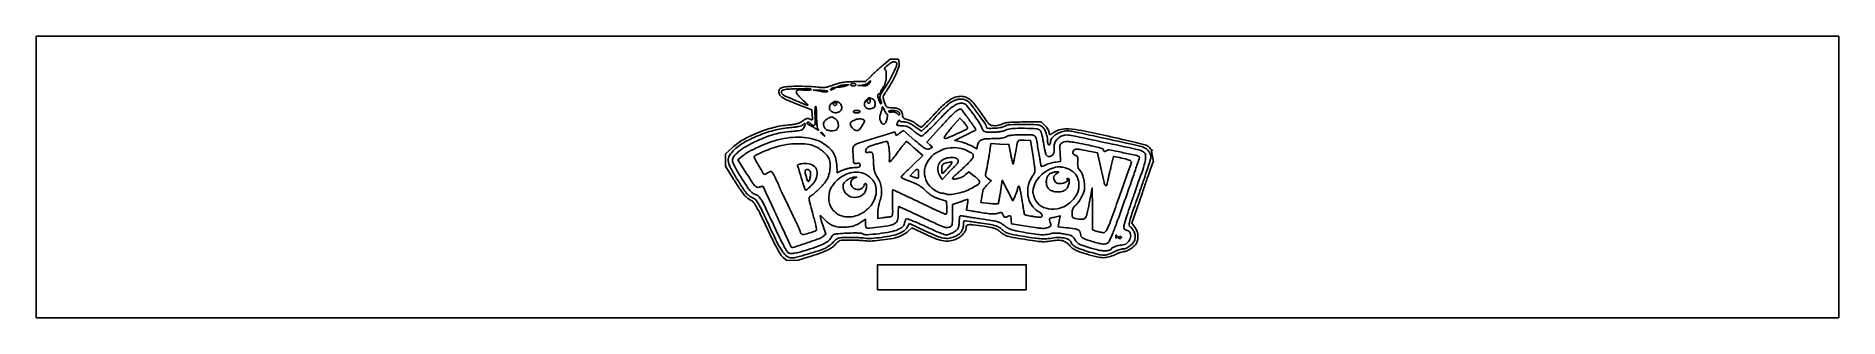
# Model space of a CAD drawing. Extents: x 0 to 8.27, y 0 to 1.29.
import ezdxf

# ---------------------------------------------------------------- set-up
doc = ezdxf.new("R2010")
doc.units = 0
doc.layers.get('0').update_dxf_attribs({"linetype": 'CONTINUOUS'})

msp = doc.modelspace()

# ---------------------------------------------------------------- linework, layer by layer
at = {"color": 7}
for points in [[(8.267717, 1.291831), (0, 1.291831)], [(0, 1.291831), (0, 0)], [(8.267717, 0), (8.267717, 1.291831)], [(3.884204, 1.15849), (3.917454, 1.186418), (3.955654, 1.186418)], [(3.955654, 1.186418), (3.95824, 1.169794)], [(3.749636, 1.082893), (3.804387, 1.083538), (3.827671, 1.107045)], [(3.59946, 1.043288), (3.564022, 1.044205), (3.594565, 1.038594)], [(3.682421, 1.062951), (3.669958, 1.057897), (3.682421, 1.058074)], [(3.710464, 1.062951), (3.726043, 1.067657), (3.710464, 1.067834)], [(3.789452, 1.067171), (3.769664, 1.064831), (3.791533, 1.063894)], [(3.55972, 0.928367), (3.55779, 0.953063), (3.492757, 0.978688)], [(4.198336, 0.872163), (4.237032, 0.916151), (4.254001, 0.89695)], [(4.030655, 0.813535), (3.97771, 0.858887), (3.959371, 0.846094)], [(4.075741, 0.869505), (4.059726, 0.855382), (4.030514, 0.876855)], [(4.141779, 0.868381), (4.085178, 0.806097), (4.097991, 0.794009), (4.110803, 0.78192), (4.097202, 0.775053)], [(4.241653, 0.806733), (4.212758, 0.813688), (4.259169, 0.836182)], [(4.528838, 0.898119), (4.608769, 0.898327), (4.626985, 0.881142)], [(3.162085, 0.752106), (3.192604, 0.780153)], [(3.162085, 0.752106), (3.162085, 0.694859)], [(4.031112, 0.775736), (4.066249, 0.744275), (4.017661, 0.697625)], [(4.318015, 0.792379), (4.313858, 0.774524), (4.292203, 0.787151)], [(4.37402, 0.767765), (4.378486, 0.798888), (4.419928, 0.797163), (4.461369, 0.795438), (4.469863, 0.749558)], [(4.531793, 0.814847), (4.560582, 0.813077), (4.571983, 0.740823)], [(4.696086, 0.757649), (4.698505, 0.717263), (4.675343, 0.714332)], [(4.837654, 0.762699), (4.867798, 0.7566), (4.88564, 0.674531)], [(5.113764, 0.77257), (5.124115, 0.715343)], [(3.200272, 0.63344), (3.162085, 0.694859)], [(3.238196, 0.741038), (3.218228, 0.724885), (3.259856, 0.659302)], [(3.698957, 0.676708), (3.674385, 0.665239), (3.671885, 0.70229)], [(4.024657, 0.645694), (4.007765, 0.651753), (4.022222, 0.666272)], [(4.14468, 0.651185), (4.155148, 0.634465), (4.183627, 0.664553)], [(4.261497, 0.655502), (4.276996, 0.670124), (4.302081, 0.65047)], [(4.67664, 0.65867), (4.690202, 0.669031), (4.673933, 0.669031)], [(4.929189, 0.691227), (4.941158, 0.739881), (4.959874, 0.73631)], [(5.019986, 0.703857), (5.003956, 0.658533), (4.985354, 0.605997), (4.963926, 0.545564)], [(5.122637, 0.715213), (5.10809, 0.674389)], [(3.334348, 0.601621), (3.353175, 0.561312)], [(3.749411, 0.638338), (3.763432, 0.644719), (3.749889, 0.645125)], [(4.370707, 0.52502), (4.33225, 0.529231), (4.336603, 0.553565), (4.33837, 0.56342), (4.340079, 0.572902), (4.341542, 0.580976)], [(4.361995, 0.610563), (4.380299, 0.628589), (4.365577, 0.639068)], [(4.489944, 0.560263), (4.478937, 0.536745), (4.454928, 0.58378), (4.430919, 0.630814), (4.4229, 0.578508)], [(4.861748, 0.397942), (4.844611, 0.404169), (4.843981, 0.499854), (4.84335, 0.595539), (4.829817, 0.52504)], [(3.959082, 0.509768), (3.990325, 0.495458)], [(4.140552, 0.545558), (4.174716, 0.534675), (4.1766, 0.504843)], [(4.202758, 0.470567), (4.202758, 0.519286), (4.235474, 0.530852)], [(5.073292, 0.574945), (5.024667, 0.434221), (5.039018, 0.415904)], [(3.606715, 0.372123), (3.62202, 0.383881), (3.607794, 0.425036)], [(3.786056, 0.440282), (3.803937, 0.452296), (3.803937, 0.431317)], [(3.88339, 0.459479), (3.860022, 0.455835), (3.860022, 0.482014)], [(3.995439, 0.415358), (4.005987, 0.432699), (4.079351, 0.398001)], [(4.260788, 0.445104), (4.282206, 0.442122)], [(4.268641, 0.493761), (4.287037, 0.490574)], [(4.471879, 0.450159), (4.473832, 0.431186), (4.549846, 0.41897)], [(4.672004, 0.462248), (4.695692, 0.468351), (4.691668, 0.443031), (4.687644, 0.417712), (4.724064, 0.413589)], [(3.444163, 0.36533), (3.462985, 0.324962)], [(4.081492, 0.3822), (4.016161, 0.412855), (3.998849, 0.39721)], [(3.443201, 0.263354), (3.425792, 0.277483)], [(3.443201, 0.263354), (3.495474, 0.264229)], [(3.554674, 0.28332), (3.495474, 0.264234)], [(0, 0), (8.267717, 0)]]:
    msp.add_lwpolyline(points, dxfattribs=at)
msp.add_lwpolyline([(3.859076, 0.129183), (4.541162, 0.129183), (4.541162, 0.244012), (3.859076, 0.244012)], close=True, dxfattribs=at)
for points in [[(3.884204, 1.15849), (3.879343, 1.154407), (3.874532, 1.15027), (3.869773, 1.146081)], [(3.904371, 1.157634), (3.901723, 1.155404), (3.899177, 1.153069), (3.89674, 1.150634)], [(3.92002, 1.168713), (3.91448, 1.165446), (3.909245, 1.161739), (3.904371, 1.157634)], [(3.934029, 1.173959), (3.929061, 1.173024), (3.924315, 1.171247), (3.92002, 1.168713)], [(3.943246, 1.172434), (3.940484, 1.174011), (3.937195, 1.174555), (3.934029, 1.173959)], [(3.947264, 1.16571), (3.947263, 1.16846), (3.94574, 1.17101), (3.943246, 1.172434)], [(3.944017, 1.150749), (3.946159, 1.155478), (3.947263, 1.160567), (3.947264, 1.16571)], [(3.956624, 1.151068), (3.958664, 1.157113), (3.959216, 1.163517), (3.95824, 1.169794)], [(3.678273, 1.074882), (3.670964, 1.07279), (3.663757, 1.070391), (3.656675, 1.06769)], [(3.698314, 1.079371), (3.691542, 1.078263), (3.68485, 1.076764), (3.678273, 1.074882)], [(3.720639, 1.081857), (3.713155, 1.081409), (3.705702, 1.080579), (3.698314, 1.079371)], [(3.749636, 1.082893), (3.739962, 1.082782), (3.730294, 1.082438), (3.720639, 1.081861)], [(3.752623, 1.074275), (3.749472, 1.074853), (3.746234, 1.074853), (3.743083, 1.074275)], [(3.812455, 1.074567), (3.814067, 1.07547), (3.815502, 1.076627), (3.816699, 1.077988)], [(3.823989, 1.085899), (3.821495, 1.083315), (3.819065, 1.080678), (3.816699, 1.077988)], [(3.821186, 1.074709), (3.823161, 1.077694), (3.825065, 1.08072), (3.826896, 1.083785)], [(3.826402, 1.086097), (3.825666, 1.086634), (3.824616, 1.086548), (3.823989, 1.085899)], [(3.826896, 1.083785), (3.827362, 1.084565), (3.827152, 1.085549), (3.826401, 1.086097)], [(3.838947, 1.118037), (3.83512, 1.114436), (3.83136, 1.110771), (3.827671, 1.107045)], [(3.853882, 1.131858), (3.848863, 1.127291), (3.843884, 1.122683), (3.838947, 1.118037)], [(3.869773, 1.146081), (3.864434, 1.141382), (3.859137, 1.13664), (3.853882, 1.131858)], [(3.88505, 1.057206), (3.889256, 1.062779), (3.892273, 1.069071), (3.893933, 1.075731)], [(3.888388, 1.048333), (3.895338, 1.058584), (3.901881, 1.069076), (3.908003, 1.079787)], [(3.890213, 1.140492), (3.890036, 1.13952), (3.890638, 1.138573), (3.891629, 1.138261)], [(3.891914, 1.144721), (3.891063, 1.143428), (3.890486, 1.141991), (3.890213, 1.140492)], [(3.898692, 1.129586), (3.898434, 1.133567), (3.895638, 1.137), (3.891629, 1.138261)], [(3.89674, 1.150634), (3.894925, 1.148821), (3.893308, 1.14684), (3.891914, 1.144721)], [(3.893933, 1.075731), (3.896203, 1.084841), (3.897724, 1.094104), (3.898481, 1.103435)], [(3.898481, 1.103435), (3.899187, 1.112137), (3.899258, 1.120875), (3.898693, 1.129586)], [(3.902764, 1.044852), (3.910893, 1.057003), (3.918527, 1.069443), (3.925649, 1.082144)], [(3.908003, 1.079787), (3.914885, 1.091826), (3.921429, 1.104033), (3.927631, 1.116397)], [(3.925649, 1.082144), (3.932395, 1.094172), (3.938564, 1.106481), (3.944137, 1.119033)], [(3.927631, 1.116397), (3.933324, 1.127748), (3.938787, 1.139201), (3.944017, 1.150749)], [(3.944137, 1.119033), (3.948799, 1.129532), (3.952965, 1.140221), (3.956624, 1.151068)], [(3.406379, 1.039098), (3.405758, 1.034079), (3.40675, 1.029), (3.409227, 1.02452)], [(3.408283, 1.046462), (3.40733, 1.044091), (3.406691, 1.041617), (3.406379, 1.039098)], [(3.411894, 1.051633), (3.410301, 1.050182), (3.409068, 1.048416), (3.408283, 1.046462)], [(3.409227, 1.02452), (3.411937, 1.019618), (3.415791, 1.015361), (3.420498, 1.012069)], [(3.417825, 1.055232), (3.415617, 1.054411), (3.413601, 1.053188), (3.411894, 1.051633)], [(3.418353, 1.03783), (3.41744, 1.035407), (3.417661, 1.032732), (3.418959, 1.030471)], [(3.426927, 1.057818), (3.423822, 1.057196), (3.420777, 1.056331), (3.417825, 1.055232)], [(3.423834, 1.0437), (3.421276, 1.04248), (3.419313, 1.040378), (3.418353, 1.03783)], [(3.41896, 1.030471), (3.420641, 1.027544), (3.422901, 1.024947), (3.425616, 1.022821)], [(3.420498, 1.012069), (3.427972, 1.006842), (3.435998, 1.002357), (3.444449, 0.998687)], [(3.434716, 1.04698), (3.430927, 1.046438), (3.427254, 1.045331), (3.423834, 1.0437)], [(3.425616, 1.022821), (3.428779, 1.020344), (3.432277, 1.018274), (3.436017, 1.016665)], [(3.453772, 1.06093), (3.444745, 1.060627), (3.435763, 1.059586), (3.426927, 1.057818)], [(3.463706, 1.049539), (3.453999, 1.049207), (3.44432, 1.048353), (3.434716, 1.04698)], [(3.436017, 1.016665), (3.451674, 1.009933), (3.467359, 1.003259), (3.483072, 0.996643)], [(3.444449, 0.998687), (3.460425, 0.99175), (3.47653, 0.985083), (3.492757, 0.978688)], [(3.500868, 1.061688), (3.485166, 1.061709), (3.469464, 1.061455), (3.453772, 1.060928)], [(3.506357, 1.050233), (3.492137, 1.050259), (3.477917, 1.05003), (3.463706, 1.049546)], [(3.483072, 0.996643), (3.499199, 0.989852), (3.515345, 0.983103), (3.531511, 0.976395)], [(3.487829, 1.041259), (3.48672, 1.039716), (3.486127, 1.037895), (3.486127, 1.03603)], [(3.486127, 1.03603), (3.486127, 1.034083), (3.486695, 1.032174), (3.487769, 1.030511)], [(3.487769, 1.030511), (3.489829, 1.027324), (3.49204, 1.024227), (3.494396, 1.021229)], [(3.492241, 1.044192), (3.490441, 1.043753), (3.488873, 1.04271), (3.487829, 1.041259)], [(3.501286, 1.04517), (3.498237, 1.04524), (3.495193, 1.044911), (3.492241, 1.04419)], [(3.494396, 1.021229), (3.497255, 1.017591), (3.500293, 1.014082), (3.5035, 1.010712)], [(3.549402, 1.060693), (3.533233, 1.061336), (3.517052, 1.061669), (3.500868, 1.061693)], [(3.520409, 1.044386), (3.51404, 1.04476), (3.507665, 1.04502), (3.501286, 1.045168)], [(3.5035, 1.010712), (3.506952, 1.007085), (3.510547, 1.003582), (3.514278, 1.000209)], [(3.551382, 1.04993), (3.536375, 1.050111), (3.521366, 1.050215), (3.506357, 1.050243)], [(3.524888, 0.990446), (3.521382, 0.99373), (3.517845, 0.996984), (3.514278, 1.000209)], [(3.520409, 1.044386), (3.524785, 1.044132), (3.529168, 1.043982), (3.533553, 1.043938)], [(3.533553, 1.043931), (3.537245, 1.043894), (3.540936, 1.044005), (3.544618, 1.044264)], [(3.544618, 1.04426), (3.547477, 1.044458), (3.550329, 1.044746), (3.553167, 1.045125)], [(3.585012, 1.057606), (3.573204, 1.059189), (3.561319, 1.060219), (3.549402, 1.060693)], [(3.554683, 1.046782), (3.55468, 1.048506), (3.55321, 1.049908), (3.551382, 1.04993)], [(3.553167, 1.045131), (3.554038, 1.045248), (3.554684, 1.045952), (3.554683, 1.046782)], [(3.585012, 1.057606), (3.591392, 1.056751), (3.597811, 1.056181), (3.604248, 1.055899)], [(3.594565, 1.038594), (3.59856, 1.03786), (3.602581, 1.037257), (3.606621, 1.036787)], [(3.612723, 1.042605), (3.608309, 1.042947), (3.603887, 1.043177), (3.59946, 1.043293)], [(3.604248, 1.055899), (3.609292, 1.055676), (3.614346, 1.055916), (3.61934, 1.056618)], [(3.606621, 1.036787), (3.610257, 1.036363), (3.613912, 1.036102), (3.617575, 1.036006)], [(3.623051, 1.041262), (3.619637, 1.041889), (3.616189, 1.042338), (3.612723, 1.042605)], [(3.617575, 1.036009), (3.62053, 1.035936), (3.623488, 1.035984), (3.626439, 1.036155)], [(3.61934, 1.056622), (3.624671, 1.057372), (3.629924, 1.058558), (3.635037, 1.060168)], [(3.629558, 1.03955), (3.627441, 1.040283), (3.625265, 1.040856), (3.623051, 1.041262)], [(3.626439, 1.036147), (3.627787, 1.036223), (3.629057, 1.036769), (3.630004, 1.037677)], [(3.630323, 1.038728), (3.630232, 1.039107), (3.629944, 1.039416), (3.629558, 1.03955)], [(3.630004, 1.037677), (3.630293, 1.037953), (3.630413, 1.038349), (3.630323, 1.038728)], [(3.635037, 1.060168), (3.642331, 1.062463), (3.649547, 1.064972), (3.656675, 1.06769)], [(3.643377, 1.047165), (3.643168, 1.046785), (3.643252, 1.04632), (3.643584, 1.046028)], [(3.644944, 1.048989), (3.644294, 1.048489), (3.643761, 1.047868), (3.643377, 1.047165)], [(3.643585, 1.046032), (3.643978, 1.045689), (3.644496, 1.045499), (3.645032, 1.045501)], [(3.648148, 1.05119), (3.647037, 1.050513), (3.645968, 1.049779), (3.644944, 1.048989)], [(3.645032, 1.045493), (3.646059, 1.045495), (3.64708, 1.045628), (3.648069, 1.045888)], [(3.648069, 1.045881), (3.649461, 1.046244), (3.650832, 1.046673), (3.652179, 1.047165)], [(3.652184, 1.053373), (3.650798, 1.052714), (3.649451, 1.051985), (3.648148, 1.05119)], [(3.652179, 1.047165), (3.653675, 1.047713), (3.655142, 1.048329), (3.656575, 1.04901)], [(3.65658, 1.055218), (3.655084, 1.05467), (3.653617, 1.054054), (3.652184, 1.053373)], [(3.656575, 1.04901), (3.65796, 1.049669), (3.659308, 1.050396), (3.660611, 1.05119)], [(3.66069, 1.056502), (3.659298, 1.056139), (3.657926, 1.05571), (3.65658, 1.055218)], [(3.660611, 1.05119), (3.661721, 1.051868), (3.662791, 1.052603), (3.663815, 1.053393)], [(3.663727, 1.05689), (3.6627, 1.056888), (3.661679, 1.056755), (3.66069, 1.056495)], [(3.666842, 0.992398), (3.6652, 0.992399), (3.663571, 0.992127), (3.662028, 0.991596)], [(3.665174, 1.056351), (3.66478, 1.056695), (3.664263, 1.056884), (3.663727, 1.056882)], [(3.663815, 1.053393), (3.664465, 1.053893), (3.664998, 1.054514), (3.665382, 1.055218)], [(3.665382, 1.055218), (3.665591, 1.055598), (3.665506, 1.056063), (3.665175, 1.056355)], [(3.683958, 0.986236), (3.679249, 0.990204), (3.673156, 0.992398), (3.666843, 0.992398)], [(3.688316, 1.064877), (3.686304, 1.06437), (3.684334, 1.063726), (3.682421, 1.062951)], [(3.682421, 1.05807), (3.684389, 1.0581), (3.686353, 1.058236), (3.688304, 1.058476)], [(3.688304, 1.058467), (3.690813, 1.05877), (3.693312, 1.059138), (3.6958, 1.05957)], [(3.6958, 1.066469), (3.693284, 1.066031), (3.690787, 1.0655), (3.688316, 1.064877)], [(3.703589, 1.067529), (3.700979, 1.067269), (3.698381, 1.066913), (3.6958, 1.066462)], [(3.6958, 1.059575), (3.69841, 1.060029), (3.701007, 1.06055), (3.703588, 1.061135)], [(3.703588, 1.061135), (3.705903, 1.06166), (3.708196, 1.062266), (3.710464, 1.062951)], [(3.710464, 1.06783), (3.708168, 1.067859), (3.705873, 1.067761), (3.703589, 1.067538)], [(3.736334, 1.071075), (3.735727, 1.070467), (3.73539, 1.069664), (3.73539, 1.068829)], [(3.73539, 1.068829), (3.73539, 1.067995), (3.735728, 1.067192), (3.736334, 1.066584)], [(3.739051, 1.072982), (3.738033, 1.072502), (3.737114, 1.071856), (3.736334, 1.071075)], [(3.736334, 1.066584), (3.737114, 1.065803), (3.738033, 1.065157), (3.739051, 1.064677)], [(3.743083, 1.074275), (3.741683, 1.074018), (3.740327, 1.073584), (3.739051, 1.072982)], [(3.739051, 1.064677), (3.740327, 1.064075), (3.741683, 1.06364), (3.743083, 1.063383)], [(3.743083, 1.063383), (3.746234, 1.062805), (3.749472, 1.062805), (3.752623, 1.063383)], [(3.756655, 1.072982), (3.755379, 1.073584), (3.754023, 1.074018), (3.752623, 1.074275)], [(3.752623, 1.063383), (3.754023, 1.06364), (3.755379, 1.064075), (3.756655, 1.064677)], [(3.759372, 1.071075), (3.758593, 1.071856), (3.757673, 1.072502), (3.756655, 1.072982)], [(3.756655, 1.064677), (3.757673, 1.065157), (3.758593, 1.065803), (3.759372, 1.066584)], [(3.760316, 1.068829), (3.760316, 1.069664), (3.759979, 1.070467), (3.759372, 1.071075)], [(3.759372, 1.066584), (3.759978, 1.067192), (3.760316, 1.067995), (3.760316, 1.068829)], [(3.789452, 1.067171), (3.792195, 1.067495), (3.794909, 1.068003), (3.797575, 1.06869)], [(3.791533, 1.063892), (3.795082, 1.063739), (3.798638, 1.063808), (3.802178, 1.0641)], [(3.797575, 1.06869), (3.800314, 1.069398), (3.803001, 1.070274), (3.805619, 1.071313)], [(3.808019, 0.999283), (3.803757, 0.99484), (3.800717, 0.989477), (3.799166, 0.983665)], [(3.802178, 1.064099), (3.804921, 1.064325), (3.807616, 1.064915), (3.810184, 1.065852)], [(3.805619, 1.071313), (3.807974, 1.072248), (3.810258, 1.073335), (3.812455, 1.074567)], [(3.816082, 1.00718), (3.813308, 1.004628), (3.810619, 1.001994), (3.808019, 0.999283)], [(3.810184, 1.065852), (3.812422, 1.066669), (3.814493, 1.067844), (3.816307, 1.069327)], [(3.813098, 0.997674), (3.812072, 0.995663), (3.811681, 0.993415), (3.811974, 0.9912)], [(3.817433, 1.001535), (3.815534, 1.000796), (3.81399, 0.999421), (3.813098, 0.997674)], [(3.820433, 1.009294), (3.818791, 1.009015), (3.817276, 1.008279), (3.816082, 1.00718)], [(3.816307, 1.069327), (3.818208, 1.070881), (3.819853, 1.072696), (3.821186, 1.074709)], [(3.82279, 1.001124), (3.821179, 1.002066), (3.819186, 1.002221), (3.817433, 1.00154)], [(3.825259, 1.008725), (3.823749, 1.009374), (3.822066, 1.009573), (3.820433, 1.009298)], [(3.824628, 0.999214), (3.824218, 1.000001), (3.823581, 1.000663), (3.82279, 1.001124)], [(3.825617, 0.996196), (3.825458, 0.997245), (3.825124, 0.998264), (3.824628, 0.999214)], [(3.824648, 0.988875), (3.825132, 0.990064), (3.825465, 0.991303), (3.825641, 0.992565)], [(3.835505, 1.00395), (3.832145, 1.005646), (3.828728, 1.007238), (3.825259, 1.008725)], [(3.82564, 0.992565), (3.825808, 0.993771), (3.825801, 0.994992), (3.825619, 0.996196)], [(3.840619, 1.000218), (3.839147, 1.001722), (3.837418, 1.002984), (3.835505, 1.00395)], [(3.84443, 0.994948), (3.84344, 0.996871), (3.842156, 0.998646), (3.840619, 1.000218)], [(3.846773, 0.988307), (3.846303, 0.990608), (3.845515, 0.99284), (3.84443, 0.994948)], [(3.860488, 1.022462), (3.860178, 1.021412), (3.860021, 1.020327), (3.860021, 1.019237)], [(3.860022, 1.019237), (3.860021, 1.015644), (3.860545, 1.012067), (3.861576, 1.008607)], [(3.861852, 1.025196), (3.861237, 1.024364), (3.860776, 1.023439), (3.860488, 1.022462)], [(3.861576, 1.008607), (3.862982, 1.003891), (3.864664, 0.999253), (3.866613, 0.994712)], [(3.863877, 1.027023), (3.86308, 1.026547), (3.862392, 1.025926), (3.861852, 1.025196)], [(3.866253, 1.027674), (3.865411, 1.027672), (3.864587, 1.027444), (3.863877, 1.027018)], [(3.866253, 1.027674), (3.867075, 1.027676), (3.867886, 1.027846), (3.86863, 1.028174)], [(3.866613, 0.994712), (3.868394, 0.990565), (3.870372, 0.986495), (3.872541, 0.982515)], [(3.86863, 1.028169), (3.869397, 1.028503), (3.870085, 1.028978), (3.870654, 1.029565)], [(3.870376, 1.01747), (3.869441, 1.014657), (3.869134, 1.011692), (3.869475, 1.008761)], [(3.869475, 1.008761), (3.869846, 1.005568), (3.870754, 1.002452), (3.872166, 0.999529)], [(3.875627, 1.028663), (3.873436, 1.02513), (3.871674, 1.021375), (3.870376, 1.01747)], [(3.870654, 1.029565), (3.871243, 1.030175), (3.871704, 1.030884), (3.872011, 1.031656)], [(3.872011, 1.031656), (3.872324, 1.032442), (3.872485, 1.033275), (3.872485, 1.034115)], [(3.874622, 0.993745), (3.873899, 0.995708), (3.873079, 0.997638), (3.872166, 0.999529)], [(3.873234, 1.03761), (3.872739, 1.036504), (3.872484, 1.035316), (3.872484, 1.034115)], [(3.876176, 1.043556), (3.875117, 1.04161), (3.874135, 1.039626), (3.873234, 1.03761)], [(3.876189, 0.988386), (3.875791, 0.990203), (3.875267, 0.991993), (3.874622, 0.993745)], [(3.888388, 1.048333), (3.883997, 1.041857), (3.879742, 1.035299), (3.875627, 1.028663)], [(3.880239, 1.05036), (3.878792, 1.048143), (3.877436, 1.045873), (3.876176, 1.043556)], [(3.88505, 1.057206), (3.883366, 1.054975), (3.881762, 1.052692), (3.880239, 1.05036)], [(3.885358, 1.013856), (3.884686, 1.010662), (3.884773, 1.007368), (3.885612, 1.004209)], [(3.88942, 1.024027), (3.887484, 1.02087), (3.886112, 1.017434), (3.885358, 1.013856)], [(3.885612, 1.004209), (3.887068, 0.998729), (3.888796, 0.993316), (3.89079, 0.987988)], [(3.902764, 1.044852), (3.898174, 1.037992), (3.893725, 1.031049), (3.88942, 1.024027)], [(4.18862, 0.99823), (4.177765, 0.991013), (4.167626, 0.982883), (4.158326, 0.973939)], [(4.215402, 1.011415), (4.205894, 1.008161), (4.196887, 1.003727), (4.18862, 0.99823)], [(4.202171, 0.992468), (4.198089, 0.990432), (4.194265, 0.987966), (4.190771, 0.985119)], [(4.222006, 1.000424), (4.215169, 0.998302), (4.208534, 0.995641), (4.202171, 0.992468)], [(4.242537, 1.015915), (4.233284, 1.015916), (4.224101, 1.014393), (4.215402, 1.011415)], [(4.239743, 1.003387), (4.233711, 1.003201), (4.227739, 1.002203), (4.222006, 1.000424)], [(4.255785, 1.001379), (4.250591, 1.002876), (4.245171, 1.003555), (4.239743, 1.003387)], [(4.264304, 1.011418), (4.257477, 1.014381), (4.250052, 1.015915), (4.242537, 1.015915)], [(4.270561, 0.994579), (4.266045, 0.997564), (4.261058, 0.999859), (4.255785, 1.001379)], [(4.285031, 0.998394), (4.278886, 1.00373), (4.271892, 1.008124), (4.264304, 1.011418)], [(4.285357, 0.980825), (4.281273, 0.986156), (4.276272, 0.990805), (4.270561, 0.994579)], [(4.307923, 0.974194), (4.301151, 0.982949), (4.293484, 0.991054), (4.285031, 0.998394)], [(3.528014, 0.911065), (3.524004, 0.908602), (3.520088, 0.906005), (3.516274, 0.903278)], [(3.533375, 0.982235), (3.530593, 0.985015), (3.527763, 0.987752), (3.524888, 0.990446)], [(3.535529, 0.914134), (3.532858, 0.913518), (3.530318, 0.912481), (3.528014, 0.911065)], [(3.531511, 0.976395), (3.53411, 0.975316), (3.536918, 0.974759), (3.539757, 0.974759)], [(3.540075, 0.975442), (3.53786, 0.977722), (3.535626, 0.979986), (3.533375, 0.982235)], [(3.541994, 0.914009), (3.539889, 0.914586), (3.53766, 0.914633), (3.535529, 0.914145)], [(3.539757, 0.974759), (3.53993, 0.974758), (3.540087, 0.974854), (3.540157, 0.975004)], [(3.540157, 0.975004), (3.540226, 0.975154), (3.540194, 0.975328), (3.540074, 0.975447)], [(3.549362, 0.910908), (3.54707, 0.912259), (3.544591, 0.913302), (3.541994, 0.914009)], [(3.549362, 0.910908), (3.551661, 0.909554), (3.55407, 0.908373), (3.556566, 0.907378)], [(3.559567, 0.908348), (3.560386, 0.909729), (3.56078, 0.911299), (3.560702, 0.91288)], [(3.560703, 0.91288), (3.560451, 0.918046), (3.560123, 0.923209), (3.55972, 0.928367)], [(3.572228, 0.955947), (3.571946, 0.951206), (3.571821, 0.946458), (3.571853, 0.94171)], [(3.571853, 0.94171), (3.571891, 0.936071), (3.572041, 0.930432), (3.572303, 0.924798)], [(3.573136, 0.967361), (3.572758, 0.963562), (3.572455, 0.959757), (3.572228, 0.955947)], [(3.572946, 0.895469), (3.572972, 0.905248), (3.572758, 0.915027), (3.572304, 0.924798)], [(3.574927, 0.968894), (3.574, 0.968896), (3.573223, 0.968232), (3.573136, 0.967361)], [(3.576794, 0.967328), (3.57668, 0.96822), (3.575879, 0.968891), (3.574927, 0.968894)], [(3.578227, 0.954549), (3.577819, 0.958815), (3.577341, 0.963075), (3.576794, 0.967328)], [(3.579264, 0.938793), (3.579075, 0.944053), (3.57873, 0.949307), (3.578228, 0.954549)], [(3.5796, 0.920081), (3.5796, 0.92632), (3.579488, 0.932558), (3.579264, 0.938793)], [(3.5796, 0.920081), (3.5796, 0.913037), (3.579765, 0.905994), (3.580096, 0.898957)], [(3.632569, 0.91482), (3.6273, 0.912), (3.62252, 0.908436), (3.618395, 0.904251)], [(3.64319, 0.920008), (3.639581, 0.918406), (3.636038, 0.916676), (3.632569, 0.91482)], [(3.638182, 0.96547), (3.637649, 0.960005), (3.639413, 0.954561), (3.643094, 0.950311)], [(3.645436, 0.981059), (3.641294, 0.97674), (3.638748, 0.97127), (3.638182, 0.96547)], [(3.643094, 0.950311), (3.647066, 0.945726), (3.652586, 0.942564), (3.658731, 0.941355)], [(3.648977, 0.921035), (3.646986, 0.921162), (3.644994, 0.920807), (3.64319, 0.920004)], [(3.650375, 0.985399), (3.648601, 0.984088), (3.646948, 0.982636), (3.645436, 0.981059)], [(3.654724, 0.919311), (3.652983, 0.920312), (3.651011, 0.920903), (3.648977, 0.921035)], [(3.65621, 0.989067), (3.654169, 0.987986), (3.652218, 0.98676), (3.650375, 0.985399)], [(3.665456, 0.912693), (3.661955, 0.915006), (3.658376, 0.917214), (3.654724, 0.919311)], [(3.655561, 0.982599), (3.655293, 0.981818), (3.655297, 0.980977), (3.655571, 0.980198)], [(3.657048, 0.984661), (3.656353, 0.984123), (3.655837, 0.983407), (3.655561, 0.982599)], [(3.655574, 0.980198), (3.655878, 0.979337), (3.656315, 0.978522), (3.656871, 0.977781)], [(3.662028, 0.991593), (3.66002, 0.990899), (3.658075, 0.990054), (3.65621, 0.989067)], [(3.656871, 0.977781), (3.657444, 0.977017), (3.658123, 0.976328), (3.65889, 0.975734)], [(3.659919, 0.98605), (3.658868, 0.985787), (3.657888, 0.985313), (3.657048, 0.984661)], [(3.658731, 0.941355), (3.665459, 0.94003), (3.672435, 0.940363), (3.678987, 0.942324)], [(3.65889, 0.975734), (3.659619, 0.975168), (3.66043, 0.974702), (3.661297, 0.97435)], [(3.663727, 0.986519), (3.662441, 0.986518), (3.661162, 0.986361), (3.659919, 0.98605)], [(3.661297, 0.97435), (3.662065, 0.974039), (3.662891, 0.97388), (3.663727, 0.973881)], [(3.667534, 0.98605), (3.666292, 0.986361), (3.665012, 0.986518), (3.663727, 0.986519)], [(3.663727, 0.973877), (3.664562, 0.973876), (3.665389, 0.974035), (3.666157, 0.974346)], [(3.674482, 0.902927), (3.672359, 0.906826), (3.669261, 0.910178), (3.665456, 0.912693)], [(3.666157, 0.97435), (3.667024, 0.974702), (3.667834, 0.975168), (3.668564, 0.975734)], [(3.670406, 0.984661), (3.669565, 0.985313), (3.668586, 0.985787), (3.667534, 0.98605)], [(3.668564, 0.975734), (3.669331, 0.976328), (3.67001, 0.977017), (3.670583, 0.977781)], [(3.671893, 0.982599), (3.671617, 0.983407), (3.671101, 0.984123), (3.670406, 0.984661)], [(3.670583, 0.977781), (3.671139, 0.978522), (3.671576, 0.979337), (3.67188, 0.980198)], [(3.67188, 0.980198), (3.672154, 0.980977), (3.672158, 0.981818), (3.67189, 0.982599)], [(3.678987, 0.942327), (3.684664, 0.944027), (3.689334, 0.947881), (3.691874, 0.952963)], [(3.693876, 0.97039), (3.69239, 0.976514), (3.688925, 0.982052), (3.683958, 0.986236)], [(3.691874, 0.952963), (3.694591, 0.958397), (3.695296, 0.964534), (3.693876, 0.97039)], [(3.748992, 0.947614), (3.748272, 0.947065), (3.747853, 0.946237), (3.747853, 0.945362)], [(3.747853, 0.945362), (3.747853, 0.944488), (3.748272, 0.943661), (3.748992, 0.943111)], [(3.752429, 0.949515), (3.751189, 0.949047), (3.750031, 0.948407), (3.748992, 0.947614)], [(3.748992, 0.943111), (3.750031, 0.942319), (3.751189, 0.941678), (3.752429, 0.94121)], [(3.763004, 0.910246), (3.758535, 0.909097), (3.754222, 0.907463), (3.750152, 0.905379)], [(3.757466, 0.950812), (3.75574, 0.950562), (3.754051, 0.950127), (3.752429, 0.949515)], [(3.752429, 0.94121), (3.75405, 0.940598), (3.75574, 0.940163), (3.757466, 0.939912)], [(3.763432, 0.951243), (3.761435, 0.951243), (3.75944, 0.951101), (3.757466, 0.950815)], [(3.757466, 0.939912), (3.75944, 0.939627), (3.761435, 0.939484), (3.763432, 0.939485)], [(3.776453, 0.912085), (3.771907, 0.911992), (3.76739, 0.911374), (3.763004, 0.910246)], [(3.769398, 0.950812), (3.767424, 0.951098), (3.765429, 0.95124), (3.763432, 0.951239)], [(3.763432, 0.939482), (3.765429, 0.939481), (3.767424, 0.939624), (3.769398, 0.939909)], [(3.774435, 0.949515), (3.772813, 0.950127), (3.771124, 0.950562), (3.769398, 0.950812)], [(3.769398, 0.939912), (3.771124, 0.940163), (3.772814, 0.940598), (3.774435, 0.94121)], [(3.777872, 0.947614), (3.776833, 0.948407), (3.775675, 0.949047), (3.774435, 0.949515)], [(3.774435, 0.94121), (3.775675, 0.941678), (3.776833, 0.942319), (3.777872, 0.943111)], [(3.788518, 0.910776), (3.784578, 0.911728), (3.780519, 0.912168), (3.776453, 0.912085)], [(3.779011, 0.945363), (3.779011, 0.946237), (3.778592, 0.947065), (3.777872, 0.947614)], [(3.777872, 0.943111), (3.778592, 0.943661), (3.779011, 0.944489), (3.779011, 0.945363)], [(3.797265, 0.906342), (3.794774, 0.908468), (3.791772, 0.90999), (3.788518, 0.910776)], [(3.799166, 0.983665), (3.797822, 0.978629), (3.798586, 0.973298), (3.801299, 0.968779)], [(3.801299, 0.968779), (3.803967, 0.964337), (3.808397, 0.961077), (3.813613, 0.959719)], [(3.811974, 0.9912), (3.812253, 0.989085), (3.813272, 0.987118), (3.81487, 0.985611)], [(3.813613, 0.959719), (3.819588, 0.958164), (3.825887, 0.958096), (3.831898, 0.959521)], [(3.81487, 0.985611), (3.815698, 0.984829), (3.816668, 0.984193), (3.817733, 0.983732)], [(3.817733, 0.983732), (3.818558, 0.983374), (3.819499, 0.983333), (3.820356, 0.983618)], [(3.820356, 0.983621), (3.821303, 0.983937), (3.822119, 0.984531), (3.822682, 0.985317)], [(3.822682, 0.985317), (3.823479, 0.986428), (3.824139, 0.987622), (3.824648, 0.988875)], [(3.831898, 0.959517), (3.834579, 0.960151), (3.83718, 0.961058), (3.839654, 0.962222)], [(3.839654, 0.962222), (3.841526, 0.963102), (3.843135, 0.964409), (3.844338, 0.966024)], [(3.844338, 0.966024), (3.845605, 0.967725), (3.846447, 0.969675), (3.846802, 0.971727)], [(3.847558, 0.980544), (3.847558, 0.983149), (3.847295, 0.985749), (3.846773, 0.988307)], [(3.846802, 0.971727), (3.847305, 0.974642), (3.847558, 0.97759), (3.847558, 0.980544)], [(3.869548, 0.921994), (3.869178, 0.916657), (3.869657, 0.911298), (3.870969, 0.906096)], [(3.873254, 0.937123), (3.87116, 0.932302), (3.869908, 0.927193), (3.869548, 0.921994)], [(3.872541, 0.982515), (3.872858, 0.981934), (3.873452, 0.98153), (3.874137, 0.981429)], [(3.873254, 0.937123), (3.874305, 0.939542), (3.875228, 0.94201), (3.876018, 0.944517)], [(3.874137, 0.981429), (3.874822, 0.981328), (3.875518, 0.981542), (3.876008, 0.982005)], [(3.876008, 0.982003), (3.876577, 0.98254), (3.876873, 0.983283), (3.876819, 0.98404)], [(3.876018, 0.944517), (3.876861, 0.94719), (3.877587, 0.949894), (3.878195, 0.952624)], [(3.876818, 0.98404), (3.876714, 0.985501), (3.876503, 0.986953), (3.876189, 0.988386)], [(3.878195, 0.952624), (3.878756, 0.955143), (3.879204, 0.957684), (3.879538, 0.960238)], [(3.879538, 0.960238), (3.879786, 0.96213), (3.879829, 0.964041), (3.879669, 0.96594)], [(3.880409, 0.967835), (3.87988, 0.967336), (3.87961, 0.966644), (3.87967, 0.96594)], [(3.881188, 0.96814), (3.880902, 0.968162), (3.880619, 0.968069), (3.880409, 0.967883)], [(3.881914, 0.967769), (3.881738, 0.967983), (3.881475, 0.968118), (3.881188, 0.96814)], [(3.884885, 0.963456), (3.884074, 0.964997), (3.883077, 0.966444), (3.881914, 0.967769)], [(3.888709, 0.955651), (3.88751, 0.958285), (3.886235, 0.960888), (3.884885, 0.963456)], [(3.888709, 0.955651), (3.890009, 0.952794), (3.891405, 0.949977), (3.892895, 0.947204)], [(3.89079, 0.987988), (3.892708, 0.982865), (3.89483, 0.977813), (3.897154, 0.972842)], [(3.892895, 0.947204), (3.894204, 0.944768), (3.895632, 0.94239), (3.897176, 0.94008)], [(3.897154, 0.972842), (3.898317, 0.970353), (3.900131, 0.968183), (3.902426, 0.966537)], [(3.897176, 0.94008), (3.898406, 0.938241), (3.899713, 0.93645), (3.901096, 0.934711)], [(3.897977, 0.899697), (3.899305, 0.903042), (3.90046, 0.906447), (3.901436, 0.909899)], [(3.901096, 0.934711), (3.901651, 0.934016), (3.902521, 0.933607), (3.903443, 0.933608)], [(3.901436, 0.909899), (3.902287, 0.912905), (3.903032, 0.915938), (3.903671, 0.91899)], [(3.902426, 0.966537), (3.904642, 0.964948), (3.907283, 0.963971), (3.910054, 0.963715)], [(3.904903, 0.932285), (3.904869, 0.933023), (3.904226, 0.933604), (3.903443, 0.933604)], [(3.903671, 0.91899), (3.9042, 0.921518), (3.904575, 0.924072), (3.904792, 0.92664)], [(3.904792, 0.92664), (3.904952, 0.928518), (3.90499, 0.930403), (3.904906, 0.932285)], [(3.912935, 0.94974), (3.911151, 0.949384), (3.909874, 0.947899), (3.909874, 0.946178)], [(3.909874, 0.946178), (3.909874, 0.945454), (3.910291, 0.944788), (3.910963, 0.944438)], [(3.910054, 0.963715), (3.91523, 0.963241), (3.920427, 0.963005), (3.925628, 0.963007)], [(3.910964, 0.944438), (3.911961, 0.94392), (3.913041, 0.943559), (3.914162, 0.943372)], [(3.924404, 0.951089), (3.920547, 0.950945), (3.916711, 0.950494), (3.912935, 0.94974)], [(3.914162, 0.943375), (3.915717, 0.943116), (3.917299, 0.943025), (3.918876, 0.943104)], [(3.918876, 0.943105), (3.920754, 0.943197), (3.922622, 0.94341), (3.924469, 0.94374)], [(3.938034, 0.950505), (3.933516, 0.951064), (3.928957, 0.951259), (3.924404, 0.951088)], [(3.931007, 0.944098), (3.928821, 0.944252), (3.926623, 0.944133), (3.924469, 0.943744)], [(3.946137, 0.961182), (3.939376, 0.962392), (3.932509, 0.963001), (3.925628, 0.963001)], [(3.937864, 0.942893), (3.935632, 0.943529), (3.933333, 0.943934), (3.931007, 0.944098)], [(3.94425, 0.94032), (3.942228, 0.941396), (3.940086, 0.942258), (3.937864, 0.942893)], [(3.94987, 0.947674), (3.946056, 0.949054), (3.942084, 0.950004), (3.938034, 0.950505)], [(3.949396, 0.936631), (3.947866, 0.938075), (3.946134, 0.939316), (3.94425, 0.94032)], [(3.960284, 0.955484), (3.956061, 0.958327), (3.951234, 0.960271), (3.946137, 0.961182)], [(3.949396, 0.936631), (3.951246, 0.934886), (3.953142, 0.933185), (3.955082, 0.931529)], [(3.953638, 0.945665), (3.952494, 0.946507), (3.951224, 0.947183), (3.94987, 0.947674)], [(3.956831, 0.942624), (3.955909, 0.943763), (3.954836, 0.944785), (3.953638, 0.945665)], [(3.955082, 0.931529), (3.955825, 0.930892), (3.95676, 0.93049), (3.957757, 0.930379)], [(3.958991, 0.939052), (3.958443, 0.940328), (3.957717, 0.941529), (3.956831, 0.942624)], [(3.957757, 0.930383), (3.958476, 0.930305), (3.959138, 0.930758), (3.959281, 0.931427)], [(3.959727, 0.935495), (3.959727, 0.936714), (3.959478, 0.937922), (3.958992, 0.939052)], [(3.959281, 0.931421), (3.959577, 0.932761), (3.959726, 0.934126), (3.959726, 0.935495)], [(3.96907, 0.945503), (3.967106, 0.949491), (3.964079, 0.95293), (3.960284, 0.955484)], [(3.97336, 0.930873), (3.972794, 0.935939), (3.971345, 0.940883), (3.96907, 0.945503)], [(3.97336, 0.930873), (3.973706, 0.927773), (3.974344, 0.924709), (3.975268, 0.921717)], [(3.975268, 0.921717), (3.975923, 0.919591), (3.977119, 0.91765), (3.978753, 0.916061)], [(3.978753, 0.916061), (3.980445, 0.914416), (3.982513, 0.913157), (3.984799, 0.912381)], [(3.984799, 0.912381), (3.988189, 0.911231), (3.991662, 0.910315), (3.995192, 0.909639)], [(4.004213, 0.907075), (4.001296, 0.90819), (3.998276, 0.909049), (3.995192, 0.909639)], [(4.079332, 0.892182), (4.085672, 0.898464), (4.091915, 0.904831), (4.09806, 0.911282)], [(4.09806, 0.911282), (4.105199, 0.918776), (4.112264, 0.926332), (4.119255, 0.933949)], [(4.099979, 0.893826), (4.105948, 0.900087), (4.111869, 0.906389), (4.117741, 0.912731)], [(4.117741, 0.912731), (4.123795, 0.919271), (4.129803, 0.925848), (4.135764, 0.932463)], [(4.158326, 0.973939), (4.144867, 0.960994), (4.131837, 0.947658), (4.119255, 0.933949)], [(4.177378, 0.945922), (4.16253, 0.931563), (4.148052, 0.916868), (4.133957, 0.90185)], [(4.154256, 0.951977), (4.147922, 0.945618), (4.141756, 0.939112), (4.135764, 0.932463)], [(4.173425, 0.970234), (4.166867, 0.964308), (4.160475, 0.95822), (4.154256, 0.951977)], [(4.186515, 0.916246), (4.179157, 0.908618), (4.171864, 0.900934), (4.164638, 0.893196)], [(4.190771, 0.985119), (4.184855, 0.980298), (4.179071, 0.975335), (4.173425, 0.970234)], [(4.208361, 0.971176), (4.197291, 0.963604), (4.186926, 0.955155), (4.177378, 0.945922)], [(4.205246, 0.935396), (4.198956, 0.929053), (4.192712, 0.92267), (4.186515, 0.916246)], [(4.21459, 0.943863), (4.211318, 0.941199), (4.208199, 0.938373), (4.205246, 0.935396)], [(4.232602, 0.983129), (4.223948, 0.980279), (4.215782, 0.976252), (4.208361, 0.971176)], [(4.22131, 0.948918), (4.219001, 0.947316), (4.21676, 0.94563), (4.21459, 0.943863)], [(4.228096, 0.953195), (4.225766, 0.951867), (4.223502, 0.950439), (4.22131, 0.948918)], [(4.234101, 0.956278), (4.232052, 0.955336), (4.230048, 0.954307), (4.228096, 0.953195)], [(4.253187, 0.983406), (4.246475, 0.985418), (4.239252, 0.985323), (4.232602, 0.983135)], [(4.237804, 0.957093), (4.23652, 0.957084), (4.235254, 0.956803), (4.234101, 0.95627)], [(4.245458, 0.953372), (4.243703, 0.955716), (4.240846, 0.957105), (4.237804, 0.957093)], [(4.277261, 0.910312), (4.266757, 0.924729), (4.256156, 0.939082), (4.245458, 0.953372)], [(4.266148, 0.97482), (4.262862, 0.978867), (4.258338, 0.981864), (4.253187, 0.983406)], [(4.294716, 0.938255), (4.285433, 0.950609), (4.275909, 0.962799), (4.266148, 0.97482)], [(4.308808, 0.866514), (4.298375, 0.881167), (4.28786, 0.895767), (4.277261, 0.910312)], [(4.319924, 0.934625), (4.308583, 0.950145), (4.29706, 0.965546), (4.285357, 0.980825)], [(4.321638, 0.900093), (4.313063, 0.91306), (4.304085, 0.925786), (4.294716, 0.938255)], [(4.337547, 0.933417), (4.3281, 0.947281), (4.318221, 0.960879), (4.307923, 0.974194)], [(4.354633, 0.886353), (4.343191, 0.902525), (4.331621, 0.918616), (4.319924, 0.934625)], [(4.337547, 0.933417), (4.345019, 0.922451), (4.352616, 0.911562), (4.360336, 0.900751)], [(3.308877, 0.848611), (3.285966, 0.839354), (3.263763, 0.828611), (3.242425, 0.816459)], [(3.318428, 0.838197), (3.295375, 0.829157), (3.273008, 0.818636), (3.251483, 0.806706)], [(3.34887, 0.829765), (3.332787, 0.82333), (3.316885, 0.816501), (3.301178, 0.809285)], [(3.381697, 0.872664), (3.356875, 0.866211), (3.332546, 0.858175), (3.308877, 0.848611)], [(3.391811, 0.86165), (3.36682, 0.855395), (3.342303, 0.847559), (3.318428, 0.838197)], [(3.385965, 0.842189), (3.373348, 0.838752), (3.36096, 0.834603), (3.34887, 0.829765)], [(3.451033, 0.884572), (3.427593, 0.882549), (3.404389, 0.878564), (3.381697, 0.872664)], [(3.422796, 0.84985), (3.410358, 0.848043), (3.398056, 0.845484), (3.385965, 0.842189)], [(3.460901, 0.872748), (3.437562, 0.871028), (3.414438, 0.867313), (3.391811, 0.86165)], [(3.469158, 0.855059), (3.453646, 0.853822), (3.438183, 0.852085), (3.422796, 0.84985)], [(3.451033, 0.884572), (3.458609, 0.885225), (3.466162, 0.886099), (3.473681, 0.887192)], [(3.509893, 0.827748), (3.491968, 0.82866), (3.473993, 0.828156), (3.456157, 0.826242)], [(3.460901, 0.872748), (3.46802, 0.873273), (3.475124, 0.873965), (3.482207, 0.874824)], [(3.469158, 0.855059), (3.477999, 0.855764), (3.486827, 0.856616), (3.495636, 0.857613)], [(3.473681, 0.887192), (3.479333, 0.888013), (3.484916, 0.889212), (3.490387, 0.890781)], [(3.482207, 0.874824), (3.487586, 0.875476), (3.492922, 0.876412), (3.49819, 0.877627)], [(3.490387, 0.890781), (3.495036, 0.892114), (3.49955, 0.893836), (3.503874, 0.895926)], [(3.495636, 0.857613), (3.500007, 0.858108), (3.5043, 0.859091), (3.508425, 0.86054)], [(3.49819, 0.877627), (3.502071, 0.878521), (3.505879, 0.879679), (3.509584, 0.88109)], [(3.503874, 0.895926), (3.508227, 0.898031), (3.512376, 0.900491), (3.516274, 0.903278)], [(3.508425, 0.86054), (3.511363, 0.861573), (3.514007, 0.863232), (3.516152, 0.865388)], [(3.509584, 0.88109), (3.511968, 0.881999), (3.514062, 0.883474), (3.515662, 0.885372)], [(3.558821, 0.821051), (3.542758, 0.824667), (3.526383, 0.826909), (3.509893, 0.827748)], [(3.522556, 0.891832), (3.52, 0.889939), (3.517686, 0.887771), (3.515662, 0.885372)], [(3.516152, 0.865388), (3.518589, 0.867837), (3.520603, 0.870631), (3.522123, 0.873669)], [(3.522123, 0.873669), (3.523966, 0.877353), (3.52556, 0.881143), (3.526897, 0.885017)], [(3.524653, 0.892286), (3.523917, 0.892435), (3.523148, 0.892267), (3.522556, 0.891828)], [(3.526366, 0.891057), (3.526017, 0.891687), (3.525389, 0.892137), (3.524653, 0.892286)], [(3.526897, 0.885017), (3.527587, 0.887016), (3.527396, 0.889192), (3.526367, 0.891057)], [(3.537286, 0.896951), (3.53644, 0.895937), (3.53598, 0.894683), (3.535979, 0.893393)], [(3.535979, 0.893393), (3.535979, 0.892538), (3.536297, 0.89171), (3.536877, 0.891053)], [(3.536878, 0.891053), (3.537865, 0.889935), (3.538942, 0.888891), (3.540098, 0.887928)], [(3.540294, 0.897922), (3.539177, 0.898186), (3.537999, 0.897807), (3.537286, 0.896953)], [(3.540098, 0.887928), (3.541526, 0.88674), (3.543041, 0.885649), (3.544633, 0.884663)], [(3.545369, 0.89553), (3.543883, 0.896668), (3.542151, 0.897484), (3.540294, 0.897922)], [(3.544633, 0.884663), (3.546363, 0.883591), (3.548155, 0.882609), (3.55, 0.881723)], [(3.552449, 0.889508), (3.5502, 0.891629), (3.547837, 0.893639), (3.545369, 0.89553)], [(3.556485, 0.878429), (3.554351, 0.879574), (3.552188, 0.880672), (3.55, 0.881723)], [(3.552449, 0.889508), (3.555664, 0.886474), (3.559368, 0.883938), (3.563421, 0.881994)], [(3.564479, 0.874025), (3.561833, 0.875522), (3.559168, 0.87699), (3.556485, 0.878429)], [(3.556566, 0.907378), (3.557682, 0.906933), (3.558974, 0.90735), (3.559567, 0.908347)], [(3.563421, 0.881994), (3.565771, 0.880866), (3.568646, 0.881723), (3.569882, 0.88392)], [(3.572614, 0.869299), (3.569922, 0.870904), (3.56721, 0.872479), (3.564479, 0.874025)], [(3.569882, 0.88392), (3.571884, 0.887477), (3.572935, 0.891441), (3.572946, 0.895469)], [(3.5796, 0.864973), (3.577298, 0.866453), (3.574969, 0.867895), (3.572614, 0.869299)], [(3.5796, 0.864973), (3.581471, 0.86377), (3.58337, 0.862607), (3.585296, 0.861484)], [(3.580097, 0.898957), (3.580364, 0.893284), (3.580883, 0.887624), (3.581654, 0.881993)], [(3.581654, 0.881993), (3.582239, 0.87771), (3.583035, 0.873455), (3.584037, 0.869242)], [(3.584037, 0.869242), (3.584579, 0.866963), (3.585734, 0.864855), (3.58739, 0.86312)], [(3.585296, 0.861484), (3.586246, 0.860931), (3.58728, 0.860519), (3.588362, 0.860261)], [(3.588942, 0.860929), (3.588539, 0.861726), (3.588016, 0.862464), (3.58739, 0.86312)], [(3.588362, 0.860261), (3.588552, 0.860216), (3.588752, 0.860279), (3.588876, 0.860421)], [(3.588876, 0.860421), (3.589, 0.860564), (3.589026, 0.860761), (3.588942, 0.860928)], [(3.598295, 0.849073), (3.598295, 0.848612), (3.598476, 0.848168), (3.598801, 0.847825)], [(3.5995, 0.850745), (3.598774, 0.850473), (3.598296, 0.84981), (3.598296, 0.849073)], [(3.598801, 0.847825), (3.599674, 0.846905), (3.600573, 0.846007), (3.601499, 0.845134)], [(3.601871, 0.850526), (3.601163, 0.850952), (3.60028, 0.85103), (3.5995, 0.850734)], [(3.601499, 0.845134), (3.602634, 0.844063), (3.60381, 0.843029), (3.605023, 0.842036)], [(3.606002, 0.847217), (3.604784, 0.848485), (3.603396, 0.849598), (3.601871, 0.850526)], [(3.605023, 0.842036), (3.606387, 0.840919), (3.60778, 0.839835), (3.6092, 0.838783)], [(3.611553, 0.841004), (3.609781, 0.843136), (3.607929, 0.845208), (3.606002, 0.847217)], [(3.6092, 0.838783), (3.611541, 0.837052), (3.613887, 0.835327), (3.616239, 0.833609)], [(3.611339, 0.891758), (3.610262, 0.887419), (3.610562, 0.882877), (3.612202, 0.878698)], [(3.618395, 0.904251), (3.614931, 0.900737), (3.612499, 0.896431), (3.611339, 0.891758)], [(3.617038, 0.834362), (3.615217, 0.836582), (3.613389, 0.838796), (3.611553, 0.841004)], [(3.612202, 0.878698), (3.614014, 0.874083), (3.616862, 0.869891), (3.620551, 0.866411)], [(3.616239, 0.833609), (3.616454, 0.833431), (3.616775, 0.833431), (3.61699, 0.833609)], [(3.61699, 0.833654), (3.617194, 0.833844), (3.617216, 0.834148), (3.617042, 0.834362)], [(3.620551, 0.866411), (3.623602, 0.863533), (3.627326, 0.861369), (3.631424, 0.860096)], [(3.631424, 0.860096), (3.63632, 0.858574), (3.641415, 0.857692), (3.646565, 0.857473)], [(3.646565, 0.857473), (3.651594, 0.857259), (3.656631, 0.857706), (3.66153, 0.858803)], [(3.66153, 0.858803), (3.665429, 0.859676), (3.668994, 0.861554), (3.671828, 0.864227)], [(3.671828, 0.864227), (3.67494, 0.867163), (3.677133, 0.870854), (3.678163, 0.874892)], [(3.679012, 0.889063), (3.678376, 0.8939), (3.676843, 0.898592), (3.674482, 0.902927)], [(3.678163, 0.874892), (3.679347, 0.879529), (3.679634, 0.88433), (3.679012, 0.889063)], [(3.735464, 0.894997), (3.734446, 0.893479), (3.733945, 0.891704), (3.734026, 0.88991)], [(3.734026, 0.88991), (3.734126, 0.887692), (3.734601, 0.885502), (3.735433, 0.883425)], [(3.735433, 0.883425), (3.73703, 0.879441), (3.739176, 0.875672), (3.741817, 0.872218)], [(3.740301, 0.899715), (3.738363, 0.898472), (3.736717, 0.896866), (3.735464, 0.894997)], [(3.750152, 0.905379), (3.74677, 0.903647), (3.743482, 0.901757), (3.740301, 0.899715)], [(3.741817, 0.872218), (3.744338, 0.868919), (3.747375, 0.866), (3.750824, 0.863561)], [(3.750824, 0.863561), (3.753787, 0.861467), (3.757127, 0.859895), (3.760682, 0.858921)], [(3.760682, 0.858921), (3.763614, 0.858118), (3.766744, 0.858242), (3.769593, 0.859275)], [(3.769593, 0.859273), (3.772885, 0.860465), (3.77571, 0.862581), (3.777686, 0.865336)], [(3.777686, 0.865336), (3.781677, 0.8709), (3.785406, 0.876629), (3.78886, 0.882504)], [(3.78886, 0.882504), (3.79231, 0.888373), (3.795537, 0.894356), (3.798534, 0.900442)], [(3.798534, 0.900442), (3.799527, 0.902458), (3.799012, 0.90485), (3.797265, 0.906342)], [(3.929574, 0.849855), (3.902816, 0.841541), (3.876068, 0.8332), (3.84933, 0.824833)], [(3.870969, 0.906096), (3.872101, 0.901607), (3.874058, 0.89734), (3.876751, 0.893488)], [(3.876751, 0.893488), (3.878804, 0.890553), (3.882023, 0.888521), (3.885682, 0.887851)], [(3.885682, 0.887851), (3.887188, 0.887576), (3.888749, 0.887888), (3.890008, 0.888715)], [(3.890008, 0.888711), (3.89163, 0.889775), (3.893029, 0.891113), (3.894133, 0.892658)], [(3.894133, 0.892658), (3.895702, 0.894854), (3.896992, 0.897217), (3.897977, 0.899697)], [(3.939076, 0.851293), (3.935848, 0.851293), (3.93264, 0.850808), (3.929574, 0.849855)], [(3.939838, 0.85078), (3.939725, 0.851086), (3.939419, 0.851291), (3.939076, 0.85129)], [(3.940457, 0.848651), (3.9403, 0.849373), (3.940093, 0.850084), (3.939838, 0.85078)], [(3.940891, 0.845746), (3.940811, 0.846722), (3.940666, 0.847692), (3.940457, 0.848651)], [(3.941032, 0.842298), (3.941032, 0.843448), (3.940985, 0.844599), (3.94089, 0.845746)], [(3.941032, 0.842298), (3.941032, 0.841026), (3.941401, 0.839778), (3.9421, 0.83869)], [(3.9421, 0.83869), (3.942637, 0.837857), (3.943676, 0.837437), (3.944686, 0.837647)], [(3.944686, 0.837644), (3.946465, 0.838012), (3.948155, 0.838692), (3.949667, 0.839648)], [(3.947702, 0.885099), (3.947625, 0.884328), (3.948128, 0.883612), (3.94891, 0.883378)], [(3.94952, 0.892693), (3.948571, 0.890246), (3.947959, 0.887693), (3.947702, 0.885099)], [(3.94891, 0.883378), (3.950827, 0.882804), (3.952779, 0.882338), (3.954755, 0.881984)], [(3.953688, 0.901506), (3.952086, 0.898662), (3.950694, 0.895717), (3.94952, 0.892693)], [(3.949667, 0.839648), (3.952954, 0.841725), (3.95619, 0.843875), (3.959371, 0.846094)], [(3.957423, 0.906336), (3.955941, 0.904901), (3.954684, 0.903275), (3.953688, 0.901506)], [(3.954755, 0.881984), (3.957398, 0.881514), (3.960068, 0.881191), (3.962751, 0.881015)], [(3.958587, 0.906587), (3.958182, 0.906732), (3.957725, 0.906636), (3.957423, 0.906344)], [(3.959289, 0.905677), (3.959268, 0.906085), (3.958992, 0.906442), (3.958587, 0.906587)], [(3.959289, 0.905677), (3.959358, 0.904518), (3.959953, 0.903444), (3.960923, 0.90273)], [(3.960923, 0.90273), (3.962279, 0.901731), (3.963792, 0.900938), (3.965407, 0.900379)], [(3.962751, 0.881007), (3.965939, 0.880794), (3.969133, 0.880686), (3.972329, 0.880684)], [(3.965407, 0.900379), (3.96758, 0.899627), (3.969836, 0.899108), (3.972132, 0.898831)], [(3.972132, 0.898831), (3.974912, 0.898494), (3.977712, 0.898323), (3.980515, 0.898321)], [(3.98642, 0.879569), (3.981765, 0.880316), (3.977051, 0.880693), (3.972329, 0.880695)], [(3.991631, 0.897035), (3.987995, 0.897893), (3.984262, 0.898327), (3.980515, 0.898327)], [(3.997774, 0.876172), (3.994175, 0.877796), (3.990354, 0.878939), (3.98642, 0.879569)], [(4.003321, 0.893182), (3.999556, 0.894799), (3.995643, 0.896089), (3.991631, 0.897035)], [(4.009297, 0.869384), (4.005737, 0.872046), (4.001872, 0.874322), (3.997774, 0.876172)], [(4.016089, 0.886565), (4.012015, 0.88907), (4.007747, 0.891282), (4.003321, 0.893182)], [(4.014977, 0.902395), (4.011469, 0.904113), (4.007877, 0.905675), (4.004213, 0.907075)], [(4.024437, 0.857172), (4.019553, 0.861419), (4.014503, 0.865493), (4.009297, 0.869384)], [(4.025683, 0.89654), (4.022212, 0.898647), (4.018639, 0.9006), (4.014977, 0.902395)], [(4.030514, 0.876855), (4.025853, 0.880282), (4.02104, 0.883521), (4.016089, 0.886565)], [(4.024437, 0.857172), (4.028013, 0.854062), (4.031691, 0.851059), (4.035467, 0.848167)], [(4.034618, 0.890322), (4.031783, 0.892572), (4.028799, 0.894649), (4.025683, 0.89654)], [(4.034618, 0.890322), (4.03719, 0.888279), (4.039817, 0.886298), (4.042496, 0.884381)], [(4.035467, 0.848167), (4.038952, 0.845497), (4.042549, 0.842961), (4.046248, 0.840562)], [(4.042496, 0.884381), (4.04494, 0.882632), (4.047445, 0.880959), (4.050006, 0.879367)], [(4.046248, 0.840562), (4.049296, 0.838586), (4.05242, 0.836716), (4.055614, 0.834956)], [(4.050006, 0.879367), (4.052116, 0.878055), (4.054264, 0.876799), (4.056449, 0.875602)], [(4.055614, 0.834956), (4.057162, 0.834103), (4.058923, 0.833654), (4.060715, 0.833654)], [(4.056449, 0.875602), (4.057396, 0.875083), (4.058472, 0.87481), (4.059567, 0.87481)], [(4.059567, 0.87481), (4.060862, 0.87481), (4.062102, 0.875304), (4.063005, 0.876179)], [(4.060715, 0.833654), (4.062837, 0.833654), (4.064878, 0.834421), (4.066419, 0.835797)], [(4.063005, 0.876179), (4.068478, 0.881486), (4.073921, 0.88682), (4.079332, 0.892182)], [(4.066419, 0.835797), (4.073026, 0.841695), (4.079566, 0.847659), (4.08604, 0.853686)], [(4.075741, 0.869505), (4.078784, 0.872189), (4.081722, 0.874976), (4.08455, 0.877862)], [(4.08455, 0.877862), (4.089731, 0.88315), (4.094875, 0.888472), (4.099979, 0.893826)], [(4.08604, 0.853686), (4.09377, 0.860884), (4.101345, 0.868228), (4.10876, 0.875715)], [(4.10876, 0.875715), (4.117282, 0.884321), (4.125682, 0.893033), (4.133957, 0.90185)], [(4.164638, 0.893196), (4.156959, 0.884973), (4.149339, 0.876701), (4.141779, 0.868381)], [(4.165075, 0.827833), (4.164384, 0.826653), (4.164796, 0.825169), (4.166012, 0.82446)], [(4.172587, 0.839746), (4.169949, 0.835852), (4.167443, 0.831879), (4.165075, 0.827833)], [(4.183616, 0.854667), (4.179729, 0.849834), (4.17605, 0.844856), (4.172587, 0.839746)], [(4.176666, 0.823789), (4.19174, 0.830147), (4.206728, 0.836685), (4.221625, 0.843404)], [(4.198336, 0.872163), (4.193295, 0.866433), (4.188387, 0.860599), (4.183616, 0.854667)], [(4.221625, 0.843404), (4.23659, 0.850153), (4.25147, 0.857071), (4.266261, 0.864155)], [(4.260511, 0.889168), (4.258416, 0.891816), (4.256245, 0.894411), (4.254001, 0.89695)], [(4.259169, 0.836182), (4.265166, 0.839088), (4.271154, 0.842011), (4.277132, 0.84495)], [(4.266034, 0.881662), (4.264284, 0.884223), (4.262443, 0.886726), (4.260511, 0.889168)], [(4.270162, 0.875196), (4.268856, 0.87739), (4.267479, 0.879547), (4.266034, 0.881662)], [(4.266261, 0.864155), (4.269327, 0.865624), (4.271224, 0.868626), (4.271134, 0.87187)], [(4.271134, 0.87187), (4.271102, 0.873036), (4.270769, 0.874178), (4.270163, 0.875196)], [(4.277132, 0.84495), (4.282322, 0.847501), (4.287499, 0.850074), (4.292664, 0.852669)], [(4.292664, 0.852669), (4.297119, 0.854906), (4.301571, 0.85715), (4.306019, 0.8594)], [(4.306019, 0.8594), (4.306739, 0.859765), (4.307412, 0.860208), (4.308023, 0.86072)], [(4.308023, 0.86072), (4.309786, 0.862193), (4.310121, 0.86467), (4.308808, 0.866514)], [(4.337347, 0.8714), (4.332941, 0.881349), (4.327688, 0.890945), (4.321638, 0.900093)], [(4.337347, 0.8714), (4.339222, 0.867165), (4.341417, 0.863062), (4.343915, 0.859124)], [(4.343915, 0.859124), (4.345404, 0.856776), (4.34764, 0.854931), (4.350304, 0.853852)], [(4.350304, 0.853852), (4.353535, 0.852544), (4.356996, 0.851816), (4.360509, 0.851706)], [(4.358548, 0.874167), (4.358548, 0.878504), (4.357185, 0.882745), (4.354633, 0.886353)], [(4.358548, 0.874167), (4.358548, 0.871393), (4.360892, 0.869125), (4.363831, 0.869055)], [(4.360336, 0.900751), (4.363578, 0.896211), (4.367325, 0.892011), (4.371514, 0.888223)], [(4.360509, 0.851706), (4.369331, 0.851429), (4.378157, 0.85129), (4.386983, 0.851289)], [(4.363831, 0.869055), (4.373443, 0.868826), (4.383061, 0.868923), (4.392666, 0.869347)], [(4.371514, 0.888223), (4.374384, 0.885626), (4.377881, 0.883726), (4.381702, 0.882686)], [(4.381702, 0.882686), (4.386222, 0.881456), (4.390908, 0.880853), (4.395612, 0.880898)], [(4.386983, 0.851293), (4.392965, 0.851293), (4.398945, 0.851502), (4.40491, 0.851918)], [(4.392666, 0.869351), (4.402513, 0.869786), (4.41233, 0.870686), (4.422081, 0.872046)], [(4.395612, 0.880898), (4.39883, 0.88093), (4.402042, 0.881163), (4.405227, 0.881596)], [(4.40491, 0.851915), (4.410536, 0.852307), (4.416141, 0.852932), (4.421708, 0.853788)], [(4.405227, 0.881592), (4.408789, 0.882074), (4.412324, 0.882715), (4.415822, 0.883513)], [(4.415822, 0.883513), (4.419184, 0.884281), (4.422504, 0.8852), (4.425772, 0.886269)], [(4.421708, 0.853788), (4.426554, 0.854533), (4.431358, 0.855497), (4.436106, 0.856677)], [(4.422081, 0.872046), (4.428233, 0.872904), (4.43416, 0.874838), (4.439558, 0.87775)], [(4.425772, 0.886269), (4.428391, 0.887126), (4.43092, 0.88821), (4.433327, 0.889508)], [(4.444738, 0.893479), (4.440727, 0.892762), (4.436871, 0.89142), (4.433327, 0.889508)], [(4.436106, 0.856677), (4.439689, 0.857567), (4.443157, 0.858827), (4.446449, 0.860432)], [(4.466449, 0.885275), (4.456989, 0.884763), (4.447784, 0.882187), (4.439558, 0.87775)], [(4.441243, 0.826704), (4.444142, 0.827512), (4.446862, 0.828807), (4.449272, 0.830527)], [(4.463714, 0.896026), (4.457351, 0.895452), (4.451018, 0.894602), (4.444738, 0.893479)], [(4.475875, 0.868086), (4.465608, 0.867497), (4.455585, 0.86489), (4.446449, 0.860432)], [(4.458132, 0.834571), (4.454925, 0.833787), (4.451914, 0.832413), (4.449272, 0.830527)], [(4.472606, 0.837205), (4.467728, 0.836614), (4.462894, 0.835734), (4.458132, 0.834571)], [(4.49055, 0.897577), (4.481589, 0.897347), (4.472638, 0.89683), (4.463714, 0.896026)], [(4.527533, 0.886895), (4.50716, 0.886916), (4.48679, 0.886375), (4.466449, 0.885275)], [(4.493072, 0.838798), (4.486228, 0.83856), (4.479399, 0.838028), (4.472606, 0.837205)], [(4.532257, 0.869251), (4.513454, 0.869553), (4.494646, 0.869166), (4.475875, 0.868089)], [(4.528838, 0.898119), (4.516073, 0.898085), (4.50331, 0.897905), (4.49055, 0.897577)], [(4.522008, 0.839347), (4.51236, 0.839319), (4.502713, 0.839139), (4.493072, 0.838805)], [(4.567905, 0.838511), (4.552614, 0.839118), (4.537312, 0.8394), (4.522008, 0.839355)], [(4.588819, 0.885276), (4.568409, 0.886335), (4.547973, 0.886874), (4.527533, 0.886895)], [(4.588947, 0.866778), (4.57008, 0.868123), (4.551175, 0.868947), (4.532257, 0.869251)], [(4.580674, 0.83264), (4.577469, 0.836189), (4.572842, 0.838316), (4.567905, 0.838511)], [(4.587464, 0.818952), (4.586547, 0.824008), (4.584201, 0.828737), (4.580674, 0.83264)], [(4.612414, 0.877577), (4.605464, 0.88217), (4.597291, 0.884836), (4.588819, 0.885276)], [(4.605439, 0.857884), (4.60164, 0.863039), (4.595583, 0.866305), (4.588947, 0.866778)], [(4.608591, 0.851743), (4.607887, 0.853933), (4.606824, 0.856005), (4.605439, 0.857884)], [(4.612598, 0.838199), (4.611369, 0.842741), (4.610033, 0.847257), (4.608591, 0.851743)], [(4.62241, 0.867298), (4.61991, 0.871369), (4.616499, 0.874877), (4.612414, 0.877577)], [(4.616567, 0.821838), (4.615388, 0.827322), (4.614065, 0.832777), (4.612598, 0.838199)], [(4.630978, 0.84998), (4.628669, 0.85598), (4.625802, 0.861775), (4.62241, 0.867298)], [(4.633956, 0.873664), (4.631804, 0.876295), (4.629475, 0.878792), (4.626985, 0.881142)], [(4.636909, 0.829374), (4.635541, 0.836386), (4.633558, 0.843278), (4.630978, 0.84998)], [(4.63985, 0.865417), (4.638074, 0.868282), (4.636106, 0.871037), (4.633956, 0.873664)], [(4.638934, 0.808667), (4.638919, 0.815612), (4.638241, 0.822543), (4.636909, 0.829374)], [(4.64396, 0.857617), (4.642778, 0.860301), (4.641405, 0.862907), (4.63985, 0.865417)], [(4.6452, 0.851745), (4.6452, 0.85376), (4.644778, 0.855755), (4.643959, 0.857617)], [(4.6452, 0.851745), (4.6452, 0.84874), (4.64549, 0.845742), (4.646066, 0.842787)], [(4.646066, 0.842787), (4.646343, 0.841364), (4.64767, 0.840337), (4.649204, 0.84036)], [(4.649204, 0.84036), (4.651301, 0.840392), (4.653341, 0.841004), (4.655072, 0.84212)], [(4.655072, 0.84212), (4.660107, 0.845366), (4.665076, 0.848699), (4.669979, 0.85212)], [(4.676882, 0.840601), (4.669672, 0.835906), (4.663255, 0.83021), (4.657849, 0.823705)], [(4.699112, 0.864276), (4.68857, 0.862299), (4.678622, 0.858148), (4.669979, 0.85212)], [(4.702837, 0.852945), (4.693627, 0.849971), (4.684894, 0.845817), (4.676882, 0.840601)], [(4.692274, 0.82717), (4.68942, 0.825154), (4.686747, 0.822921), (4.684281, 0.820493)], [(4.701545, 0.832745), (4.698311, 0.831108), (4.695212, 0.829245), (4.692274, 0.82717)], [(4.736571, 0.866361), (4.724042, 0.86729), (4.711438, 0.866588), (4.699112, 0.864276)], [(4.711014, 0.836665), (4.707753, 0.835595), (4.704587, 0.834284), (4.701545, 0.832745)], [(4.729759, 0.857172), (4.7206, 0.857172), (4.711503, 0.855743), (4.702837, 0.852945)], [(4.719565, 0.838347), (4.71665, 0.838137), (4.713775, 0.837572), (4.711014, 0.836665)], [(4.746414, 0.836562), (4.737605, 0.838392), (4.728559, 0.838993), (4.719565, 0.838347)], [(4.756248, 0.854369), (4.747557, 0.856231), (4.738672, 0.857172), (4.729759, 0.857172)], [(4.795606, 0.858338), (4.776131, 0.86221), (4.756412, 0.86489), (4.736571, 0.866361)], [(4.897964, 0.804744), (4.847473, 0.815458), (4.796956, 0.826064), (4.746414, 0.836562)], [(4.906323, 0.821953), (4.856318, 0.832839), (4.806293, 0.843645), (4.756248, 0.854369)], [(4.911034, 0.83425), (4.872644, 0.842643), (4.834166, 0.850673), (4.795606, 0.858338)], [(4.974692, 0.820079), (4.953493, 0.824883), (4.932273, 0.829607), (4.911034, 0.83425)], [(3.180185, 0.745061), (3.175604, 0.737881), (3.173499, 0.729536), (3.174163, 0.721179)], [(3.202283, 0.771334), (3.19375, 0.76351), (3.186323, 0.754679), (3.180185, 0.745061)], [(3.242425, 0.816459), (3.224402, 0.806194), (3.207685, 0.794012), (3.192604, 0.780153)], [(3.22195, 0.762415), (3.213823, 0.755721), (3.206492, 0.748213), (3.200085, 0.740024)], [(3.251483, 0.806706), (3.233641, 0.796817), (3.217122, 0.784941), (3.202283, 0.771334)], [(3.256002, 0.785977), (3.243964, 0.779048), (3.232572, 0.771166), (3.22195, 0.762415)], [(3.267795, 0.760892), (3.257312, 0.755133), (3.247405, 0.748488), (3.238196, 0.741038)], [(3.301178, 0.809285), (3.285738, 0.802193), (3.270662, 0.794415), (3.256002, 0.785977)], [(3.311504, 0.782914), (3.296653, 0.776082), (3.282073, 0.768736), (3.267795, 0.760892)], [(3.297511, 0.744213), (3.294745, 0.742743), (3.293087, 0.739935), (3.293218, 0.736943)], [(3.323854, 0.757284), (3.314941, 0.753168), (3.306156, 0.74881), (3.297511, 0.744213)], [(3.35912, 0.80281), (3.342994, 0.796732), (3.327112, 0.790095), (3.311504, 0.782914)], [(3.357262, 0.771176), (3.345934, 0.766968), (3.334789, 0.762334), (3.323854, 0.757284)], [(3.395769, 0.784297), (3.382804, 0.780269), (3.369963, 0.775893), (3.357262, 0.771176)], [(3.401944, 0.816376), (3.387411, 0.812614), (3.373114, 0.808085), (3.35912, 0.80281)], [(3.440652, 0.794411), (3.425418, 0.792228), (3.410404, 0.788844), (3.395769, 0.784297)], [(3.456157, 0.826242), (3.437844, 0.824275), (3.419719, 0.820977), (3.401944, 0.816376)], [(3.490405, 0.798393), (3.473745, 0.798103), (3.457125, 0.796773), (3.440652, 0.794411)], [(3.536727, 0.796221), (3.521356, 0.797936), (3.50588, 0.798662), (3.490405, 0.798393)], [(3.570253, 0.787331), (3.559638, 0.791926), (3.548325, 0.794925), (3.536727, 0.796221)], [(3.598571, 0.806369), (3.586107, 0.812978), (3.572728, 0.81792), (3.558821, 0.821051)], [(3.591122, 0.776111), (3.584528, 0.780421), (3.577545, 0.784176), (3.570253, 0.787331)], [(3.610999, 0.760975), (3.604774, 0.766471), (3.598131, 0.77153), (3.591122, 0.776111)], [(3.629961, 0.785845), (3.620202, 0.793599), (3.609693, 0.80047), (3.598571, 0.806369)], [(3.627127, 0.744392), (3.622205, 0.750297), (3.616814, 0.755841), (3.610999, 0.760975)], [(3.636417, 0.728912), (3.634166, 0.734485), (3.631034, 0.739704), (3.627127, 0.744392)], [(3.652051, 0.762497), (3.645899, 0.771229), (3.638461, 0.779091), (3.629961, 0.785845)], [(3.665688, 0.735035), (3.66261, 0.744776), (3.658014, 0.754031), (3.652051, 0.762497)], [(3.747202, 0.781845), (3.746362, 0.777943), (3.74597, 0.773967), (3.74603, 0.769985)], [(3.746031, 0.769985), (3.746153, 0.76201), (3.746411, 0.754036), (3.746806, 0.746069)], [(3.746806, 0.746069), (3.747254, 0.737034), (3.747795, 0.728004), (3.74843, 0.71898)], [(3.750659, 0.789032), (3.748946, 0.786914), (3.747764, 0.784456), (3.747202, 0.781845)], [(3.757201, 0.794382), (3.754655, 0.79304), (3.752428, 0.791219), (3.750659, 0.789032)], [(3.771382, 0.800303), (3.76647, 0.798749), (3.761723, 0.796767), (3.757201, 0.794382)], [(3.84933, 0.824833), (3.823332, 0.816698), (3.79735, 0.808522), (3.771382, 0.800303)], [(3.804317, 0.761836), (3.804295, 0.760611), (3.804881, 0.759446), (3.805901, 0.758686)], [(3.804955, 0.769317), (3.804574, 0.766838), (3.80436, 0.76434), (3.804316, 0.761836)], [(3.808201, 0.776855), (3.806489, 0.774627), (3.805375, 0.77204), (3.804955, 0.769317)], [(3.805901, 0.758686), (3.806968, 0.757893), (3.808335, 0.75755), (3.809679, 0.757738)], [(3.81501, 0.782818), (3.812349, 0.781269), (3.810036, 0.779243), (3.808201, 0.776855)], [(3.809679, 0.757734), (3.812589, 0.758138), (3.815475, 0.758679), (3.818327, 0.759354)], [(3.827499, 0.788517), (3.823141, 0.787024), (3.818956, 0.785115), (3.81501, 0.782818)], [(3.829496, 0.759776), (3.825781, 0.760361), (3.821979, 0.760216), (3.818327, 0.759349)], [(3.850674, 0.795929), (3.842895, 0.793613), (3.835168, 0.791141), (3.827499, 0.788517)], [(3.835648, 0.755136), (3.834587, 0.757584), (3.83226, 0.759339), (3.829496, 0.759776)], [(3.838699, 0.742702), (3.838397, 0.746974), (3.837367, 0.751173), (3.835648, 0.755136)], [(3.867892, 0.800948), (3.862142, 0.799307), (3.856403, 0.797634), (3.850674, 0.795929)], [(3.883533, 0.805281), (3.878307, 0.803877), (3.873093, 0.802432), (3.867892, 0.800948)], [(3.896692, 0.808743), (3.892299, 0.807612), (3.887912, 0.806458), (3.883533, 0.805281)], [(3.901279, 0.809527), (3.899729, 0.809393), (3.898194, 0.809131), (3.896692, 0.808746)], [(3.904415, 0.807697), (3.90392, 0.808899), (3.902641, 0.809646), (3.901279, 0.809527)], [(3.907525, 0.798657), (3.906671, 0.801724), (3.905633, 0.804742), (3.904415, 0.807697)], [(3.910347, 0.785745), (3.909651, 0.790093), (3.908709, 0.794403), (3.907525, 0.798657)], [(3.912561, 0.768994), (3.911976, 0.774594), (3.911238, 0.78018), (3.910347, 0.785745)], [(3.913926, 0.752805), (3.913578, 0.758209), (3.913123, 0.763606), (3.912561, 0.768994)], [(3.914462, 0.738205), (3.914416, 0.743075), (3.914238, 0.747944), (3.913925, 0.752805)], [(3.928642, 0.729822), (3.932803, 0.734778), (3.936846, 0.739821), (3.940769, 0.744947)], [(3.940769, 0.744947), (3.945299, 0.750868), (3.949739, 0.756851), (3.954085, 0.762894)], [(3.967294, 0.780753), (3.96281, 0.774854), (3.958406, 0.7689), (3.954085, 0.762894)], [(3.97908, 0.795594), (3.975042, 0.790725), (3.971113, 0.785777), (3.967294, 0.780753)], [(3.989353, 0.807757), (3.98589, 0.803732), (3.982466, 0.799677), (3.97908, 0.795594)], [(3.991872, 0.808458), (3.99096, 0.80874), (3.989959, 0.808462), (3.989353, 0.80776)], [(3.994541, 0.807035), (3.993761, 0.807673), (3.992853, 0.808157), (3.991872, 0.808458)], [(4.005091, 0.798325), (4.00159, 0.801245), (3.998073, 0.804148), (3.994541, 0.807035)], [(4.01735, 0.787883), (4.013303, 0.791404), (4.009217, 0.794885), (4.005091, 0.798325)], [(4.031112, 0.775736), (4.026555, 0.779816), (4.021968, 0.783865), (4.01735, 0.787883)], [(4.030655, 0.813535), (4.041072, 0.804613), (4.051579, 0.795786), (4.062176, 0.787055)], [(4.062176, 0.787055), (4.066887, 0.783173), (4.071936, 0.779671), (4.07727, 0.776587)], [(4.07727, 0.776587), (4.080404, 0.774775), (4.083927, 0.773644), (4.087583, 0.773279)], [(4.087583, 0.773279), (4.090906, 0.772947), (4.094257, 0.773565), (4.097202, 0.775053)], [(4.142327, 0.764948), (4.129851, 0.75877), (4.118392, 0.750914), (4.10831, 0.741626)], [(4.181946, 0.778069), (4.168134, 0.775537), (4.154787, 0.771117), (4.142327, 0.764948)], [(4.166011, 0.82446), (4.169225, 0.822584), (4.173215, 0.82233), (4.176666, 0.823783)], [(4.22319, 0.779753), (4.20943, 0.781125), (4.19553, 0.780558), (4.181946, 0.778069)], [(4.261958, 0.769783), (4.249687, 0.77505), (4.236597, 0.778416), (4.22319, 0.779753)], [(4.254296, 0.803153), (4.250137, 0.804512), (4.245919, 0.805707), (4.241653, 0.806733)], [(4.268422, 0.798112), (4.263764, 0.799917), (4.259054, 0.801598), (4.254296, 0.803153)], [(4.289643, 0.756121), (4.280688, 0.761151), (4.271445, 0.765712), (4.261958, 0.769783)], [(4.281839, 0.792492), (4.277423, 0.794484), (4.272949, 0.796358), (4.268422, 0.798112)], [(4.292203, 0.787151), (4.288852, 0.789105), (4.285393, 0.790888), (4.281839, 0.792492)], [(4.297734, 0.745156), (4.296838, 0.74974), (4.293889, 0.753736), (4.289643, 0.756121)], [(4.294458, 0.73196), (4.297453, 0.735735), (4.298641, 0.740519), (4.297734, 0.745156)], [(4.324834, 0.807221), (4.321568, 0.802735), (4.319252, 0.797695), (4.318015, 0.792379)], [(4.336415, 0.816172), (4.331733, 0.814284), (4.327717, 0.81118), (4.324834, 0.807221)], [(4.356153, 0.820695), (4.349354, 0.820228), (4.342684, 0.8187), (4.336415, 0.816172)], [(4.391221, 0.821896), (4.37952, 0.821896), (4.367823, 0.821495), (4.356153, 0.820695)], [(4.370314, 0.742983), (4.370946, 0.747038), (4.371565, 0.751094), (4.372172, 0.755152)], [(4.372172, 0.755152), (4.3728, 0.759355), (4.373416, 0.763559), (4.37402, 0.767765)], [(4.391221, 0.821896), (4.398223, 0.821897), (4.405224, 0.82207), (4.412217, 0.822417)], [(4.412217, 0.822412), (4.417753, 0.822685), (4.42327, 0.82323), (4.428745, 0.824045)], [(4.428745, 0.824045), (4.432968, 0.824673), (4.437143, 0.825561), (4.441243, 0.826704)], [(4.469863, 0.749558), (4.470943, 0.743729), (4.472078, 0.73791), (4.473271, 0.732101)], [(4.487481, 0.734933), (4.489137, 0.744318), (4.490763, 0.753708), (4.49236, 0.763102)], [(4.499117, 0.800302), (4.496724, 0.787925), (4.494471, 0.775524), (4.49236, 0.763102)], [(4.503784, 0.810662), (4.501434, 0.807578), (4.49984, 0.804039), (4.499117, 0.800302)], [(4.511931, 0.814897), (4.508679, 0.814713), (4.505687, 0.813158), (4.503784, 0.810662)], [(4.531793, 0.814847), (4.525179, 0.815237), (4.518545, 0.815237), (4.511931, 0.814847)], [(4.598602, 0.754572), (4.595064, 0.776058), (4.591352, 0.797519), (4.587464, 0.818952)], [(4.598602, 0.754572), (4.599841, 0.747048), (4.601117, 0.73953), (4.602431, 0.732018)], [(4.619947, 0.804257), (4.618949, 0.810139), (4.617822, 0.816001), (4.616567, 0.821838)], [(4.619947, 0.804257), (4.622177, 0.79112), (4.624518, 0.778), (4.626969, 0.764899)], [(4.626969, 0.764899), (4.627958, 0.759618), (4.629431, 0.754428), (4.631372, 0.749387)], [(4.631372, 0.749387), (4.632448, 0.746593), (4.634316, 0.744131), (4.636773, 0.742269)], [(4.638934, 0.808667), (4.638939, 0.806595), (4.639095, 0.804525), (4.639402, 0.802474)], [(4.639402, 0.802474), (4.639669, 0.800691), (4.640134, 0.798939), (4.640789, 0.797248)], [(4.640789, 0.797248), (4.641285, 0.795968), (4.641964, 0.794759), (4.642807, 0.793654)], [(4.642807, 0.793654), (4.643363, 0.792931), (4.644253, 0.792503), (4.6452, 0.792505)], [(4.6452, 0.792499), (4.646112, 0.792498), (4.64698, 0.792866), (4.647584, 0.793509)], [(4.647584, 0.793512), (4.648421, 0.794406), (4.649102, 0.79542), (4.649601, 0.796515)], [(4.649601, 0.796515), (4.650247, 0.797931), (4.650708, 0.799416), (4.650975, 0.800936)], [(4.650975, 0.800936), (4.651279, 0.802667), (4.651432, 0.804418), (4.651432, 0.806173)], [(4.657849, 0.823705), (4.653692, 0.818703), (4.651432, 0.81253), (4.651432, 0.806173)], [(4.656196, 0.74244), (4.659622, 0.744298), (4.662456, 0.746988), (4.664404, 0.750231)], [(4.664404, 0.750231), (4.666774, 0.754176), (4.668292, 0.758524), (4.66887, 0.763025)], [(4.66887, 0.763025), (4.669606, 0.768755), (4.669754, 0.774539), (4.669314, 0.780296)], [(4.669191, 0.793075), (4.668949, 0.788817), (4.668991, 0.784549), (4.669318, 0.780296)], [(4.671185, 0.802553), (4.670048, 0.799499), (4.669377, 0.796307), (4.669191, 0.793075)], [(4.675879, 0.811002), (4.673889, 0.808415), (4.672308, 0.805569), (4.671185, 0.802553)], [(4.684281, 0.820493), (4.681255, 0.817513), (4.678448, 0.814342), (4.675879, 0.811002)], [(4.69628, 0.793377), (4.695295, 0.790016), (4.694847, 0.786535), (4.69495, 0.783049)], [(4.69495, 0.783049), (4.6952, 0.774577), (4.695579, 0.76611), (4.696085, 0.757649)], [(4.700623, 0.799608), (4.698518, 0.798012), (4.696999, 0.795832), (4.69628, 0.793377)], [(4.709973, 0.805043), (4.706628, 0.803605), (4.703488, 0.80178), (4.700623, 0.799608)], [(4.722242, 0.80791), (4.717999, 0.807678), (4.713839, 0.806705), (4.709973, 0.805043)], [(4.739045, 0.807542), (4.733463, 0.808092), (4.727844, 0.808214), (4.722242, 0.807906)], [(4.764745, 0.803909), (4.756239, 0.805477), (4.747664, 0.806689), (4.739045, 0.807542)], [(4.754696, 0.757088), (4.754653, 0.755468), (4.755053, 0.753864), (4.755858, 0.752432)], [(4.755635, 0.763359), (4.755067, 0.76131), (4.754752, 0.759206), (4.754696, 0.757088)], [(4.761303, 0.770782), (4.758502, 0.769058), (4.756481, 0.766412), (4.755635, 0.763359)], [(4.755858, 0.752432), (4.756668, 0.75099), (4.757854, 0.749766), (4.759304, 0.748876)], [(4.759304, 0.748876), (4.761214, 0.747702), (4.763257, 0.746734), (4.765396, 0.745987)], [(4.771441, 0.773582), (4.767843, 0.773611), (4.764317, 0.772637), (4.761303, 0.770782)], [(4.810371, 0.795107), (4.79519, 0.798167), (4.77998, 0.801101), (4.764745, 0.803909)], [(4.77225, 0.742314), (4.770192, 0.743881), (4.767876, 0.745122), (4.765396, 0.745987)], [(4.791068, 0.771709), (4.784601, 0.772902), (4.778031, 0.773529), (4.771441, 0.773582)], [(4.837654, 0.762699), (4.822155, 0.765835), (4.806625, 0.768839), (4.791068, 0.771709)], [(4.846945, 0.787292), (4.834788, 0.790039), (4.822596, 0.792644), (4.810371, 0.795107)], [(4.872984, 0.780567), (4.864383, 0.78307), (4.855698, 0.785313), (4.846945, 0.787292)], [(4.891475, 0.774672), (4.885368, 0.776791), (4.879202, 0.778757), (4.872984, 0.780567)], [(4.894463, 0.770632), (4.894463, 0.772436), (4.89327, 0.774049), (4.891475, 0.774672)], [(4.894463, 0.770632), (4.894463, 0.768943), (4.894866, 0.767275), (4.895642, 0.765752)], [(4.895642, 0.765752), (4.896246, 0.764566), (4.897429, 0.763736), (4.898807, 0.763531)], [(5.048489, 0.772433), (4.998342, 0.78332), (4.948167, 0.79409), (4.897964, 0.804744)], [(4.898807, 0.763531), (4.900605, 0.763265), (4.902446, 0.763493), (4.90411, 0.764187)], [(4.90411, 0.764185), (4.906769, 0.765295), (4.909336, 0.76659), (4.911791, 0.76806)], [(5.055167, 0.789264), (5.005574, 0.80025), (4.95596, 0.811147), (4.906323, 0.821953)], [(4.921997, 0.769843), (4.918478, 0.770513), (4.914822, 0.769874), (4.911791, 0.76806)], [(4.985648, 0.757389), (4.964454, 0.761645), (4.943237, 0.765796), (4.921997, 0.769843)], [(5.03103, 0.806989), (5.012277, 0.811454), (4.993498, 0.815818), (4.974692, 0.820079)], [(5.048157, 0.744431), (5.027351, 0.74888), (5.006514, 0.753199), (4.985648, 0.757389)], [(5.078543, 0.795526), (5.062718, 0.799394), (5.04688, 0.803215), (5.03103, 0.806989)], [(5.059903, 0.738319), (5.056678, 0.741361), (5.052606, 0.74348), (5.048157, 0.744431)], [(5.07592, 0.762728), (5.067272, 0.767094), (5.058048, 0.770358), (5.048489, 0.772433)], [(5.083273, 0.780209), (5.074242, 0.784091), (5.064828, 0.787124), (5.055167, 0.789264)], [(5.086989, 0.748495), (5.085772, 0.754575), (5.081703, 0.759808), (5.07592, 0.762728)], [(5.090619, 0.791489), (5.086725, 0.793163), (5.082685, 0.794514), (5.078543, 0.795526)], [(5.094395, 0.772964), (5.09117, 0.77598), (5.087405, 0.778433), (5.083273, 0.780209)], [(5.08698, 0.723994), (5.088606, 0.732088), (5.088609, 0.740399), (5.086989, 0.748495)], [(5.097598, 0.787667), (5.09541, 0.789154), (5.093073, 0.790434), (5.090619, 0.791489)], [(5.103907, 0.76159), (5.101238, 0.765732), (5.098044, 0.769552), (5.094395, 0.772964)], [(5.10487, 0.782039), (5.102573, 0.784056), (5.100144, 0.785936), (5.097598, 0.787667)], [(5.110366, 0.748178), (5.10879, 0.752877), (5.106622, 0.75738), (5.103907, 0.76159)], [(5.111336, 0.775604), (5.109325, 0.777874), (5.107166, 0.780024), (5.10487, 0.782039)], [(5.112478, 0.734898), (5.112519, 0.739402), (5.111806, 0.743884), (5.110366, 0.748178)], [(5.115862, 0.769323), (5.114577, 0.771552), (5.113061, 0.773656), (5.111336, 0.775604)], [(5.115862, 0.769323), (5.116377, 0.76843), (5.117437, 0.767947), (5.118498, 0.768121)], [(5.118498, 0.768121), (5.119559, 0.768296), (5.120384, 0.769089), (5.120548, 0.770094)], [(3.174162, 0.721179), (3.174989, 0.710753), (3.177962, 0.70058), (3.182914, 0.691227)], [(3.182914, 0.691227), (3.19224, 0.673613), (3.202193, 0.6563), (3.212757, 0.63932)], [(3.200085, 0.740024), (3.195655, 0.734361), (3.19329, 0.727497), (3.193343, 0.720459)], [(3.193343, 0.720459), (3.193365, 0.717621), (3.19402, 0.714819), (3.195267, 0.712235)], [(3.195267, 0.712235), (3.198642, 0.705243), (3.202134, 0.698302), (3.205741, 0.691413)], [(3.205741, 0.691413), (3.210084, 0.68312), (3.214613, 0.674915), (3.219326, 0.666803)], [(3.219326, 0.666803), (3.224538, 0.657834), (3.229898, 0.648943), (3.235406, 0.640133)], [(3.293218, 0.736943), (3.293273, 0.735689), (3.293577, 0.734456), (3.294113, 0.733307)], [(3.294112, 0.733307), (3.295312, 0.730736), (3.29657, 0.72819), (3.297886, 0.725671)], [(3.297886, 0.725671), (3.299468, 0.722643), (3.301132, 0.719653), (3.302874, 0.716705)], [(3.302874, 0.716705), (3.304759, 0.713516), (3.306712, 0.710363), (3.308731, 0.707248)], [(3.315017, 0.697273), (3.312965, 0.700622), (3.31087, 0.703947), (3.308731, 0.707248)], [(3.3213, 0.686752), (3.319247, 0.69028), (3.317152, 0.693788), (3.315017, 0.697273)], [(3.326736, 0.677164), (3.324961, 0.680379), (3.323149, 0.683575), (3.3213, 0.686752)], [(3.330117, 0.670502), (3.329069, 0.672758), (3.327941, 0.67498), (3.326736, 0.677164)], [(3.330117, 0.670502), (3.331648, 0.667204), (3.333384, 0.663994), (3.335316, 0.660889)], [(3.345431, 0.659144), (3.349749, 0.661469), (3.35399, 0.663919), (3.358149, 0.666489)], [(3.367634, 0.670799), (3.364286, 0.669761), (3.361097, 0.668312), (3.358149, 0.666489)], [(3.373598, 0.669569), (3.371995, 0.670971), (3.369711, 0.671442), (3.367634, 0.670799)], [(3.379279, 0.662343), (3.377874, 0.665061), (3.375948, 0.667511), (3.373598, 0.669569)], [(3.392203, 0.636683), (3.387987, 0.645277), (3.383679, 0.653831), (3.379279, 0.662343)], [(3.493213, 0.701539), (3.49268, 0.701211), (3.492358, 0.700652), (3.492358, 0.700051)], [(3.492358, 0.700051), (3.492359, 0.698001), (3.492668, 0.695962), (3.493277, 0.693995)], [(3.496477, 0.703229), (3.495345, 0.702745), (3.494254, 0.70218), (3.493213, 0.701539)], [(3.493276, 0.693995), (3.498515, 0.677062), (3.503772, 0.660134), (3.509046, 0.643211)], [(3.501008, 0.704811), (3.49946, 0.704385), (3.497946, 0.703856), (3.496477, 0.703229)], [(3.506379, 0.706037), (3.50457, 0.705708), (3.502777, 0.705299), (3.501008, 0.704811)], [(3.544211, 0.706433), (3.531678, 0.708444), (3.518864, 0.708313), (3.506379, 0.706048)], [(3.527555, 0.67413), (3.526697, 0.670716), (3.526658, 0.667165), (3.527442, 0.663735)], [(3.527441, 0.663735), (3.528874, 0.65746), (3.530582, 0.651244), (3.532561, 0.645103)], [(3.532229, 0.678979), (3.529892, 0.678228), (3.528126, 0.676397), (3.527555, 0.67413)], [(3.541234, 0.679567), (3.53823, 0.680113), (3.535126, 0.679912), (3.532229, 0.678983)], [(3.545543, 0.677697), (3.544288, 0.678639), (3.542809, 0.67928), (3.541234, 0.679567)], [(3.571066, 0.69278), (3.563944, 0.699987), (3.554507, 0.704784), (3.544211, 0.706433)], [(3.548889, 0.674011), (3.548033, 0.67543), (3.546897, 0.676681), (3.545543, 0.677697)], [(3.55104, 0.668665), (3.550619, 0.670541), (3.549894, 0.672345), (3.548889, 0.674011)], [(3.551842, 0.661977), (3.551801, 0.664226), (3.551533, 0.666465), (3.551039, 0.668665)], [(3.551547, 0.654969), (3.551786, 0.657298), (3.551884, 0.659637), (3.551842, 0.661977)], [(3.582203, 0.667605), (3.581802, 0.676983), (3.577851, 0.685915), (3.571066, 0.69278)], [(3.57612, 0.635471), (3.580598, 0.645638), (3.582674, 0.656604), (3.582203, 0.667605)], [(3.630444, 0.64236), (3.634529, 0.652115), (3.637558, 0.662235), (3.639485, 0.672565)], [(3.641835, 0.703334), (3.641554, 0.712086), (3.639723, 0.720731), (3.636417, 0.728912)], [(3.639485, 0.672565), (3.641378, 0.682719), (3.642166, 0.693029), (3.641835, 0.703334)], [(3.671885, 0.70229), (3.671135, 0.713391), (3.669057, 0.724376), (3.665688, 0.735035)], [(3.733794, 0.664876), (3.721301, 0.661786), (3.709411, 0.656831), (3.698575, 0.6502)], [(3.710373, 0.681158), (3.706466, 0.67992), (3.702651, 0.678433), (3.698957, 0.676708)], [(3.724448, 0.68502), (3.719703, 0.683914), (3.715007, 0.682626), (3.710373, 0.681158)], [(3.738838, 0.687792), (3.734003, 0.687053), (3.729203, 0.686128), (3.724448, 0.68502)], [(3.769976, 0.667787), (3.757828, 0.668778), (3.745589, 0.667793), (3.733794, 0.664876)], [(3.751231, 0.688894), (3.747079, 0.688786), (3.742939, 0.688418), (3.738838, 0.687792)], [(3.74843, 0.71898), (3.748639, 0.71601), (3.749374, 0.713095), (3.750604, 0.710354)], [(3.750604, 0.710354), (3.751388, 0.708608), (3.753127, 0.707411), (3.755128, 0.707242)], [(3.751231, 0.688894), (3.756101, 0.689018), (3.760965, 0.689285), (3.765817, 0.689696)], [(3.755128, 0.707242), (3.758085, 0.706993), (3.761065, 0.707214), (3.763943, 0.707898)], [(3.771621, 0.709239), (3.769035, 0.708942), (3.76647, 0.708492), (3.763943, 0.707894)], [(3.765817, 0.689701), (3.768488, 0.689928), (3.7711, 0.690569), (3.77355, 0.691597)], [(3.803494, 0.658734), (3.793044, 0.663761), (3.781663, 0.666835), (3.769976, 0.667787)], [(3.77593, 0.708505), (3.774605, 0.709156), (3.773104, 0.709413), (3.771621, 0.709245)], [(3.77355, 0.691597), (3.775236, 0.692304), (3.776624, 0.693519), (3.777499, 0.695052)], [(3.778243, 0.705795), (3.777908, 0.706964), (3.777069, 0.707947), (3.77593, 0.708505)], [(3.777499, 0.695052), (3.77846, 0.696738), (3.778966, 0.698622), (3.778973, 0.700536)], [(3.778973, 0.700536), (3.778979, 0.702312), (3.778733, 0.70408), (3.778243, 0.705795)], [(3.840728, 0.707703), (3.840199, 0.719376), (3.839523, 0.731044), (3.838699, 0.742702)], [(3.840728, 0.707703), (3.841051, 0.700569), (3.841615, 0.693447), (3.842418, 0.686348)], [(3.842418, 0.686348), (3.843014, 0.681075), (3.844034, 0.675853), (3.845469, 0.670727)], [(3.845469, 0.670727), (3.846732, 0.666214), (3.848432, 0.66182), (3.850547, 0.657601)], [(3.911934, 0.719703), (3.911742, 0.719081), (3.911739, 0.718421), (3.911927, 0.717798)], [(3.911927, 0.717798), (3.912084, 0.717273), (3.912448, 0.716824), (3.912944, 0.716544)], [(3.912998, 0.721959), (3.912537, 0.721256), (3.91218, 0.720497), (3.911934, 0.719703)], [(3.912944, 0.716544), (3.913497, 0.716234), (3.914128, 0.716072), (3.91477, 0.716075)], [(3.912998, 0.721959), (3.913822, 0.723216), (3.91428, 0.724656), (3.914327, 0.726133)], [(3.914327, 0.726133), (3.914454, 0.730156), (3.914499, 0.734181), (3.914462, 0.738205)], [(3.91477, 0.716068), (3.916047, 0.716067), (3.917259, 0.716603), (3.918075, 0.71753)], [(3.918075, 0.71753), (3.921647, 0.721589), (3.92517, 0.725686), (3.928642, 0.729822)], [(3.982839, 0.663305), (3.978305, 0.658679), (3.973789, 0.654036), (3.969291, 0.649378)], [(3.998917, 0.679409), (3.993506, 0.674087), (3.988147, 0.668719), (3.982839, 0.663305)], [(4.017661, 0.697625), (4.011374, 0.691589), (4.005126, 0.685517), (3.998917, 0.679409)], [(4.035181, 0.678186), (4.030678, 0.674397), (4.026353, 0.670421), (4.022222, 0.666272)], [(4.041908, 0.679721), (4.039535, 0.680302), (4.037011, 0.679726), (4.035181, 0.678186)], [(4.046018, 0.67528), (4.045747, 0.677417), (4.044116, 0.67918), (4.041908, 0.679721)], [(4.046969, 0.660213), (4.046969, 0.665249), (4.046651, 0.67028), (4.046018, 0.67528)], [(4.080603, 0.701699), (4.074737, 0.687087), (4.072667, 0.671361), (4.074566, 0.655839)], [(4.10831, 0.741626), (4.096103, 0.730379), (4.086647, 0.716753), (4.080603, 0.701699)], [(4.138399, 0.702358), (4.135108, 0.69433), (4.134007, 0.685651), (4.135197, 0.677117)], [(4.135197, 0.677117), (4.136475, 0.667958), (4.1397, 0.659138), (4.14468, 0.651185)], [(4.153773, 0.722187), (4.146888, 0.716969), (4.141585, 0.710129), (4.138399, 0.702358)], [(4.153111, 0.679723), (4.152964, 0.675122), (4.153031, 0.670518), (4.153312, 0.665923)], [(4.154413, 0.693953), (4.153698, 0.689236), (4.153263, 0.684485), (4.153111, 0.679723)], [(4.153312, 0.665923), (4.153407, 0.664367), (4.154772, 0.663152), (4.156424, 0.663152)], [(4.178281, 0.73315), (4.169314, 0.731359), (4.160919, 0.727603), (4.153773, 0.722187)], [(4.157675, 0.702245), (4.155972, 0.699732), (4.15486, 0.696905), (4.154413, 0.693953)], [(4.156424, 0.663152), (4.158048, 0.663152), (4.159597, 0.663796), (4.160693, 0.664927)], [(4.161914, 0.706161), (4.160203, 0.705177), (4.158754, 0.703837), (4.157675, 0.702245)], [(4.160693, 0.664927), (4.165814, 0.670206), (4.170882, 0.675531), (4.175895, 0.680901)], [(4.168826, 0.709208), (4.16641, 0.708436), (4.164092, 0.707414), (4.161914, 0.706161)], [(4.179832, 0.712005), (4.176104, 0.711294), (4.172428, 0.71036), (4.168826, 0.709208)], [(4.175895, 0.680901), (4.180748, 0.6861), (4.185478, 0.691399), (4.190083, 0.696796)], [(4.204531, 0.735372), (4.195718, 0.735619), (4.186906, 0.734873), (4.178281, 0.73315)], [(4.198394, 0.715265), (4.19219, 0.714268), (4.186002, 0.713182), (4.179832, 0.712005)], [(4.19536, 0.676887), (4.191438, 0.672785), (4.187527, 0.668674), (4.183627, 0.664553)], [(4.190083, 0.696796), (4.193137, 0.700376), (4.195915, 0.704158), (4.198394, 0.708114)], [(4.207066, 0.689065), (4.203153, 0.685016), (4.199251, 0.680956), (4.19536, 0.676887)], [(4.199826, 0.714858), (4.199442, 0.715198), (4.198912, 0.715348), (4.198394, 0.715264)], [(4.198394, 0.708114), (4.198997, 0.709076), (4.199521, 0.710079), (4.199962, 0.711115)], [(4.20045, 0.713495), (4.20045, 0.714011), (4.200224, 0.714504), (4.199826, 0.714858)], [(4.199962, 0.711115), (4.200284, 0.711872), (4.200449, 0.712679), (4.200449, 0.713495)], [(4.223356, 0.729864), (4.217728, 0.73328), (4.21122, 0.735184), (4.204531, 0.735372)], [(4.217283, 0.699586), (4.213868, 0.696087), (4.210462, 0.69258), (4.207066, 0.689065)], [(4.223428, 0.705748), (4.221356, 0.703715), (4.219307, 0.701661), (4.217283, 0.699586)], [(4.223254, 0.660933), (4.226641, 0.663729), (4.229957, 0.666601), (4.233199, 0.669547)], [(4.229385, 0.718915), (4.229575, 0.723316), (4.227281, 0.727482), (4.223356, 0.729864)], [(4.223428, 0.705748), (4.227052, 0.709303), (4.229171, 0.713987), (4.229385, 0.718915)], [(4.233199, 0.669547), (4.237702, 0.673637), (4.242166, 0.677767), (4.246589, 0.681934)], [(4.246589, 0.681934), (4.25139, 0.686459), (4.256148, 0.691024), (4.260862, 0.69563)], [(4.260862, 0.69563), (4.265263, 0.69993), (4.269613, 0.704277), (4.273911, 0.708669)], [(4.273911, 0.708669), (4.281179, 0.716095), (4.288037, 0.723869), (4.294458, 0.73196)], [(4.354555, 0.660758), (4.355189, 0.662682), (4.355748, 0.664627), (4.356231, 0.666589)], [(4.356231, 0.666589), (4.356949, 0.66951), (4.357631, 0.672438), (4.358276, 0.675373)], [(4.358276, 0.675373), (4.358995, 0.678646), (4.359674, 0.681926), (4.360311, 0.685214)], [(4.360311, 0.685214), (4.360927, 0.688391), (4.361499, 0.691574), (4.362027, 0.694764)], [(4.363609, 0.70419), (4.363074, 0.70105), (4.362547, 0.697907), (4.362027, 0.694764)], [(4.365242, 0.713664), (4.364691, 0.710508), (4.364146, 0.70735), (4.363609, 0.70419)], [(4.366711, 0.721965), (4.366216, 0.719199), (4.365726, 0.716432), (4.365242, 0.713664)], [(4.367676, 0.7271), (4.36734, 0.725391), (4.367018, 0.723679), (4.366711, 0.721965)], [(4.367676, 0.7271), (4.368036, 0.728933), (4.368366, 0.730771), (4.368664, 0.732613)], [(4.368664, 0.732613), (4.369224, 0.736069), (4.369774, 0.739525), (4.370314, 0.742983)], [(4.473271, 0.732101), (4.474257, 0.727295), (4.475325, 0.722505), (4.476474, 0.717732)], [(4.476474, 0.717732), (4.477424, 0.713788), (4.4784, 0.709849), (4.479403, 0.705917)], [(4.479403, 0.705917), (4.479456, 0.705712), (4.479622, 0.705551), (4.479837, 0.705495)], [(4.479837, 0.705495), (4.480052, 0.705439), (4.480282, 0.705497), (4.480439, 0.705646)], [(4.480439, 0.705642), (4.481254, 0.706411), (4.481821, 0.707382), (4.482074, 0.708444)], [(4.482074, 0.708444), (4.482901, 0.711914), (4.483677, 0.715395), (4.484401, 0.718885)], [(4.484401, 0.718885), (4.485508, 0.724221), (4.486535, 0.72957), (4.487481, 0.734933)], [(4.571537, 0.652632), (4.574229, 0.656254), (4.576415, 0.660189), (4.57804, 0.664338)], [(4.579023, 0.694301), (4.576775, 0.709821), (4.574428, 0.725329), (4.571983, 0.740823)], [(4.57804, 0.664338), (4.57951, 0.668092), (4.580272, 0.67206), (4.580292, 0.676061)], [(4.580292, 0.676061), (4.580323, 0.682162), (4.579899, 0.688257), (4.579023, 0.694301)], [(4.622496, 0.665815), (4.611519, 0.657687), (4.601743, 0.64821), (4.593426, 0.637638)], [(4.602431, 0.732018), (4.603557, 0.72558), (4.604734, 0.71915), (4.605961, 0.712729)], [(4.605961, 0.712729), (4.607031, 0.70713), (4.608113, 0.701533), (4.609206, 0.695937)], [(4.609206, 0.695937), (4.609328, 0.695311), (4.60965, 0.694734), (4.610127, 0.694283)], [(4.610127, 0.694283), (4.610526, 0.693909), (4.611112, 0.693776), (4.611647, 0.693939)], [(4.611647, 0.693936), (4.613566, 0.694518), (4.615472, 0.695139), (4.617362, 0.695799)], [(4.617362, 0.695799), (4.619694, 0.696612), (4.621997, 0.697499), (4.624267, 0.698456)], [(4.65812, 0.685552), (4.64536, 0.680512), (4.633378, 0.673873), (4.622496, 0.665815)], [(4.624267, 0.698456), (4.626904, 0.699568), (4.629515, 0.700733), (4.6321, 0.701949)], [(4.641463, 0.705784), (4.638272, 0.704663), (4.635147, 0.703383), (4.6321, 0.701949)], [(4.636773, 0.742269), (4.639065, 0.740531), (4.641917, 0.739584), (4.644857, 0.739584)], [(4.653086, 0.709485), (4.649172, 0.708365), (4.645296, 0.70713), (4.641463, 0.705784)], [(4.644857, 0.739584), (4.648837, 0.739584), (4.652746, 0.740569), (4.656196, 0.74244)], [(4.651165, 0.661775), (4.649007, 0.660487), (4.647006, 0.658977), (4.6452, 0.657273)], [(4.658781, 0.665577), (4.656142, 0.664497), (4.653596, 0.663226), (4.651165, 0.661775)], [(4.665015, 0.712527), (4.661007, 0.711629), (4.657028, 0.710614), (4.653086, 0.709485)], [(4.693743, 0.69242), (4.681508, 0.692343), (4.669406, 0.69001), (4.65812, 0.685552)], [(4.666793, 0.668175), (4.664055, 0.667507), (4.661376, 0.666639), (4.658781, 0.665577)], [(4.675343, 0.714332), (4.67187, 0.713893), (4.668424, 0.71329), (4.665015, 0.712527)], [(4.673933, 0.669031), (4.671524, 0.669032), (4.669125, 0.668745), (4.666793, 0.668177)], [(4.703253, 0.691674), (4.700113, 0.692191), (4.69693, 0.692442), (4.693743, 0.692424)], [(4.715014, 0.689221), (4.711134, 0.690205), (4.70721, 0.691024), (4.703253, 0.691674)], [(4.727013, 0.68563), (4.723072, 0.686994), (4.719068, 0.688192), (4.715014, 0.689221)], [(4.737364, 0.68135), (4.73401, 0.682975), (4.730553, 0.684404), (4.727013, 0.68563)], [(4.756398, 0.668922), (4.750657, 0.673832), (4.744258, 0.678011), (4.737364, 0.68135)], [(4.7706, 0.652651), (4.766729, 0.658697), (4.761945, 0.664178), (4.756398, 0.668922)], [(4.775973, 0.737298), (4.775259, 0.739268), (4.773968, 0.741007), (4.77225, 0.742314)], [(4.777401, 0.729224), (4.777398, 0.731971), (4.776916, 0.734699), (4.775973, 0.737298)], [(4.776918, 0.714225), (4.776619, 0.709625), (4.776544, 0.705014), (4.776696, 0.700407)], [(4.776696, 0.700407), (4.776809, 0.696968), (4.77732, 0.693551), (4.778219, 0.690217)], [(4.776918, 0.714225), (4.777244, 0.719219), (4.777405, 0.724221), (4.777401, 0.729224)], [(4.778219, 0.690217), (4.778995, 0.68734), (4.780181, 0.684576), (4.781745, 0.682001)], [(4.781745, 0.682001), (4.783398, 0.679279), (4.785377, 0.676746), (4.787643, 0.674451)], [(4.796847, 0.660855), (4.794679, 0.665877), (4.791561, 0.670484), (4.787643, 0.674451)], [(4.88564, 0.674531), (4.889466, 0.656936), (4.893446, 0.639371), (4.897581, 0.621838)], [(4.924442, 0.671627), (4.92296, 0.665412), (4.921504, 0.659191), (4.920075, 0.652965)], [(4.929189, 0.691227), (4.927583, 0.684699), (4.926, 0.678165), (4.924442, 0.671627)], [(4.995428, 0.729047), (4.983612, 0.731621), (4.97176, 0.734042), (4.959874, 0.73631)], [(5.013059, 0.72366), (5.007357, 0.72593), (5.001458, 0.727733), (4.995428, 0.729047)], [(5.021121, 0.718118), (5.018924, 0.720528), (5.016164, 0.722425), (5.013059, 0.72366)], [(5.019911, 0.616179), (5.027233, 0.637241), (5.034448, 0.658336), (5.041556, 0.679463)], [(5.019986, 0.703857), (5.020868, 0.706349), (5.021732, 0.708847), (5.02258, 0.71135)], [(5.02258, 0.71135), (5.023373, 0.713692), (5.022821, 0.716254), (5.021121, 0.718118)], [(5.03736, 0.570809), (5.050049, 0.606654), (5.06251, 0.64257), (5.074742, 0.678556)], [(5.041556, 0.679463), (5.047887, 0.698285), (5.054209, 0.71711), (5.06052, 0.735937)], [(5.06052, 0.735937), (5.060801, 0.736777), (5.060563, 0.737696), (5.059903, 0.738319)], [(5.074742, 0.678556), (5.079805, 0.693451), (5.083892, 0.708625), (5.08698, 0.723994)], [(5.079818, 0.633144), (5.085611, 0.649995), (5.091304, 0.666876), (5.096899, 0.683786)], [(5.10809, 0.674389), (5.102698, 0.659246), (5.09735, 0.644088), (5.092048, 0.628917)], [(5.096899, 0.683786), (5.101719, 0.698359), (5.10651, 0.71294), (5.111269, 0.72753)], [(5.111269, 0.72753), (5.112048, 0.729918), (5.112455, 0.7324), (5.112478, 0.734898)], [(5.123474, 0.715867), (5.123085, 0.715816), (5.12276, 0.715562), (5.122636, 0.71521)], [(5.123919, 0.715739), (5.123796, 0.715839), (5.123634, 0.715884), (5.123474, 0.715863)], [(5.124115, 0.715343), (5.124113, 0.715495), (5.124041, 0.715639), (5.123919, 0.715739)], [(3.200272, 0.63344), (3.209444, 0.618688), (3.218825, 0.604051), (3.228413, 0.589535)], [(3.212757, 0.63932), (3.222439, 0.623757), (3.232272, 0.608279), (3.242254, 0.592886)], [(3.228413, 0.589535), (3.234198, 0.580776), (3.240495, 0.572328), (3.247275, 0.564229)], [(3.235406, 0.640133), (3.243122, 0.627793), (3.250992, 0.615538), (3.259014, 0.603373)], [(3.242254, 0.592886), (3.247211, 0.585242), (3.252663, 0.577894), (3.258578, 0.570882)], [(3.259014, 0.603373), (3.263445, 0.596652), (3.268309, 0.590194), (3.273577, 0.584034)], [(3.259856, 0.659302), (3.268525, 0.645644), (3.277296, 0.632045), (3.286169, 0.618505)], [(3.273577, 0.584034), (3.277112, 0.579901), (3.281138, 0.576163), (3.285575, 0.572894)], [(3.286169, 0.618505), (3.289551, 0.613345), (3.293407, 0.608475), (3.297691, 0.603951)], [(3.297691, 0.603951), (3.300073, 0.601436), (3.303176, 0.599625), (3.306625, 0.598737)], [(3.306625, 0.598737), (3.309974, 0.597873), (3.313528, 0.598033), (3.316775, 0.599196)], [(3.322734, 0.601186), (3.320731, 0.60057), (3.318744, 0.599908), (3.316775, 0.599202)], [(3.327976, 0.602597), (3.326211, 0.602188), (3.324462, 0.601718), (3.322734, 0.601186)], [(3.332253, 0.60347), (3.330819, 0.603214), (3.329393, 0.602923), (3.327976, 0.602595)], [(3.333434, 0.603053), (3.333153, 0.603388), (3.332698, 0.603549), (3.332253, 0.60347)], [(3.334348, 0.601621), (3.334109, 0.602133), (3.333802, 0.602614), (3.333434, 0.603053)], [(3.335316, 0.660889), (3.336242, 0.659401), (3.337831, 0.658386), (3.33964, 0.658127)], [(3.33964, 0.658127), (3.341637, 0.657842), (3.343678, 0.658202), (3.345431, 0.659148)], [(3.399541, 0.621545), (3.39712, 0.626601), (3.394674, 0.631648), (3.392203, 0.636683)], [(3.405724, 0.608383), (3.403696, 0.612784), (3.401635, 0.617171), (3.399541, 0.621545)], [(3.41095, 0.596973), (3.409217, 0.60078), (3.407476, 0.604584), (3.405724, 0.608383)], [(3.411348, 0.595145), (3.411348, 0.595773), (3.411213, 0.596395), (3.41095, 0.596973)], [(3.411348, 0.595145), (3.411348, 0.594515), (3.411483, 0.593892), (3.411746, 0.593313)], [(3.411746, 0.593313), (3.413502, 0.589441), (3.415268, 0.585572), (3.417044, 0.581707)], [(3.417044, 0.581707), (3.419098, 0.577233), (3.421186, 0.572773), (3.423306, 0.568327)], [(3.509046, 0.643211), (3.514366, 0.626139), (3.519701, 0.60907), (3.52505, 0.592006)], [(3.52505, 0.592006), (3.525558, 0.590385), (3.526365, 0.58886), (3.527433, 0.587502)], [(3.527433, 0.587502), (3.528149, 0.586595), (3.529234, 0.586011), (3.530426, 0.585892)], [(3.530426, 0.585892), (3.531618, 0.585774), (3.532808, 0.586131), (3.533709, 0.586877)], [(3.532561, 0.645103), (3.534295, 0.639724), (3.536085, 0.63436), (3.537931, 0.629014)], [(3.533709, 0.586869), (3.539504, 0.591659), (3.545074, 0.596686), (3.550403, 0.601936)], [(3.537931, 0.629014), (3.538439, 0.627543), (3.53933, 0.626216), (3.540523, 0.625154)], [(3.540523, 0.625154), (3.540881, 0.624833), (3.541377, 0.624687), (3.541866, 0.624759)], [(3.541866, 0.624759), (3.542354, 0.62483), (3.54278, 0.625111), (3.543019, 0.625519)], [(3.543019, 0.625525), (3.544358, 0.627827), (3.545535, 0.63021), (3.54654, 0.632659)], [(3.54654, 0.632659), (3.54739, 0.634729), (3.548099, 0.636847), (3.548662, 0.639002)], [(3.548662, 0.639002), (3.549343, 0.641608), (3.549924, 0.644236), (3.550402, 0.646882)], [(3.550402, 0.646882), (3.550887, 0.649564), (3.551269, 0.652261), (3.551546, 0.654969)], [(3.550403, 0.601936), (3.556176, 0.607624), (3.561597, 0.61362), (3.566639, 0.619895)], [(3.563088, 0.566378), (3.569348, 0.57178), (3.575494, 0.577299), (3.581523, 0.582931)], [(3.566639, 0.619895), (3.570489, 0.624685), (3.573675, 0.629919), (3.57612, 0.635471)], [(3.581523, 0.582931), (3.588025, 0.589005), (3.594376, 0.595221), (3.600571, 0.601574)], [(3.600571, 0.601574), (3.605869, 0.607006), (3.610952, 0.612622), (3.615808, 0.618409)], [(3.615808, 0.618409), (3.621904, 0.625673), (3.626836, 0.633743), (3.630444, 0.64236)], [(3.642169, 0.588678), (3.639749, 0.582776), (3.638105, 0.576617), (3.637272, 0.570337)], [(3.651732, 0.605671), (3.64784, 0.600385), (3.64463, 0.594681), (3.642169, 0.588678)], [(3.66793, 0.625205), (3.662143, 0.618988), (3.656735, 0.612466), (3.651732, 0.605671)], [(3.698575, 0.6502), (3.687193, 0.643234), (3.676881, 0.634824), (3.66793, 0.625205)], [(3.701051, 0.607201), (3.700844, 0.603752), (3.700963, 0.600292), (3.701408, 0.596862)], [(3.703088, 0.615019), (3.701904, 0.612553), (3.701214, 0.609903), (3.701051, 0.607201)], [(3.701408, 0.596862), (3.702988, 0.584683), (3.709228, 0.573468), (3.718955, 0.565323)], [(3.708174, 0.622196), (3.706074, 0.620082), (3.704356, 0.617657), (3.703088, 0.615019)], [(3.717647, 0.63067), (3.714315, 0.628024), (3.711152, 0.625194), (3.708174, 0.622196)], [(3.725801, 0.636321), (3.722954, 0.634608), (3.72023, 0.63272), (3.717647, 0.63067)], [(3.734831, 0.641036), (3.731721, 0.639642), (3.728705, 0.638068), (3.725801, 0.636321)], [(3.743391, 0.644246), (3.740467, 0.643352), (3.737608, 0.64228), (3.734831, 0.641036)], [(3.737116, 0.624518), (3.735236, 0.618233), (3.735957, 0.61151), (3.739134, 0.605708)], [(3.749411, 0.638338), (3.743404, 0.635605), (3.738928, 0.630573), (3.737116, 0.624518)], [(3.739134, 0.605708), (3.742591, 0.599395), (3.748139, 0.594319), (3.754935, 0.591254)], [(3.749889, 0.645115), (3.747686, 0.645182), (3.745488, 0.64489), (3.743391, 0.644251)], [(3.754935, 0.591254), (3.76159, 0.588252), (3.769147, 0.587537), (3.776302, 0.589231)], [(3.776302, 0.589231), (3.778572, 0.589768), (3.780768, 0.590556), (3.782844, 0.591577)], [(3.782844, 0.591577), (3.784993, 0.592634), (3.787017, 0.593904), (3.788882, 0.595363)], [(3.788882, 0.595363), (3.790614, 0.596719), (3.792179, 0.598254), (3.793547, 0.59994)], [(3.790088, 0.563812), (3.799955, 0.57154), (3.806382, 0.582484), (3.808094, 0.594474)], [(3.793547, 0.59994), (3.794678, 0.601334), (3.795503, 0.602927), (3.795974, 0.604626)], [(3.800443, 0.614849), (3.79847, 0.611647), (3.796967, 0.608208), (3.795974, 0.604626)], [(3.802709, 0.616315), (3.801758, 0.61617), (3.800926, 0.615629), (3.800443, 0.614843)], [(3.805352, 0.615593), (3.80463, 0.616195), (3.80366, 0.616461), (3.802709, 0.616315)], [(3.836927, 0.631112), (3.828385, 0.642794), (3.816895, 0.652287), (3.803494, 0.658734)], [(3.80885, 0.608558), (3.808757, 0.611257), (3.807492, 0.6138), (3.805352, 0.615593)], [(3.808094, 0.594474), (3.808761, 0.599141), (3.809014, 0.603852), (3.80885, 0.608558)], [(3.85241, 0.59183), (3.850787, 0.605934), (3.845466, 0.619435), (3.836927, 0.631112)], [(3.846771, 0.547607), (3.852201, 0.561749), (3.85413, 0.576876), (3.85241, 0.59183)], [(3.850547, 0.657601), (3.852846, 0.653014), (3.85549, 0.648588), (3.858458, 0.644356)], [(3.870761, 0.620556), (3.867779, 0.628962), (3.863643, 0.636964), (3.858458, 0.644356)], [(3.877012, 0.593173), (3.876008, 0.602491), (3.873911, 0.611674), (3.870761, 0.620556)], [(3.876823, 0.56431), (3.877983, 0.573897), (3.878046, 0.583573), (3.877012, 0.593173)], [(3.927859, 0.585337), (3.927595, 0.579761), (3.927372, 0.574183), (3.927191, 0.568603)], [(3.929411, 0.586732), (3.928581, 0.586735), (3.927897, 0.58612), (3.927859, 0.585337)], [(3.932378, 0.586079), (3.931454, 0.586507), (3.93044, 0.586731), (3.929411, 0.586735)], [(3.966444, 0.570315), (3.955093, 0.575578), (3.943737, 0.580832), (3.932378, 0.586079)], [(3.967347, 0.646296), (3.967002, 0.64536), (3.967408, 0.644324), (3.968315, 0.643825)], [(3.969291, 0.649378), (3.968429, 0.648485), (3.967768, 0.647436), (3.967347, 0.646296)], [(3.968314, 0.643825), (3.971856, 0.641875), (3.975444, 0.639999), (3.979074, 0.6382)], [(3.979074, 0.6382), (3.983612, 0.63595), (3.98823, 0.633847), (3.99292, 0.631895)], [(3.99292, 0.631895), (3.998462, 0.629588), (4.004054, 0.627391), (4.009693, 0.625304)], [(4.031461, 0.616293), (4.024334, 0.619566), (4.017072, 0.622572), (4.009693, 0.625304)], [(4.024657, 0.645694), (4.029702, 0.643884), (4.034786, 0.642175), (4.039908, 0.640568)], [(4.049626, 0.606669), (4.043776, 0.610209), (4.03771, 0.613422), (4.031461, 0.616293)], [(4.039908, 0.640568), (4.04143, 0.640089), (4.043101, 0.640313), (4.044423, 0.641172)], [(4.044422, 0.641174), (4.045743, 0.642033), (4.04656, 0.643428), (4.046627, 0.64494)], [(4.046627, 0.64494), (4.046855, 0.650029), (4.046969, 0.655121), (4.046969, 0.660213)], [(4.065437, 0.595715), (4.060416, 0.599677), (4.055136, 0.603335), (4.049626, 0.606669)], [(4.080076, 0.582715), (4.07547, 0.587315), (4.070582, 0.591656), (4.065437, 0.595715)], [(4.074566, 0.655839), (4.076444, 0.64049), (4.082255, 0.625803), (4.091497, 0.613047)], [(4.080076, 0.582715), (4.084469, 0.578329), (4.089104, 0.574166), (4.093964, 0.570243)], [(4.091497, 0.613047), (4.100904, 0.600064), (4.113356, 0.589301), (4.127887, 0.581596)], [(4.127887, 0.581596), (4.131053, 0.579917), (4.134253, 0.578296), (4.137486, 0.576733)], [(4.20365, 0.642362), (4.203074, 0.641721), (4.202758, 0.640907), (4.202758, 0.640067)], [(4.202758, 0.640067), (4.202759, 0.63883), (4.203317, 0.637652), (4.204293, 0.636828)], [(4.208779, 0.647826), (4.207026, 0.646041), (4.205316, 0.64422), (4.20365, 0.642362)], [(4.204293, 0.636828), (4.205269, 0.636003), (4.206571, 0.635609), (4.207874, 0.635745)], [(4.207874, 0.635745), (4.214285, 0.636411), (4.220629, 0.637567), (4.226842, 0.639199)], [(4.215402, 0.654165), (4.213126, 0.652117), (4.210917, 0.650003), (4.208779, 0.647826)], [(4.223254, 0.660933), (4.220585, 0.658731), (4.217967, 0.656474), (4.215402, 0.654165)], [(4.226842, 0.639199), (4.233976, 0.641073), (4.240939, 0.643484), (4.247664, 0.646407)], [(4.247664, 0.646407), (4.252809, 0.648644), (4.257492, 0.651723), (4.261497, 0.655502)], [(4.254135, 0.578364), (4.264361, 0.58179), (4.274273, 0.586001), (4.283769, 0.590956)], [(4.283769, 0.590956), (4.295206, 0.596924), (4.306463, 0.603195), (4.317526, 0.609762)], [(4.323256, 0.631769), (4.316596, 0.638392), (4.309525, 0.644637), (4.302081, 0.65047)], [(4.317526, 0.609762), (4.321702, 0.612241), (4.324769, 0.61608), (4.326145, 0.620551)], [(4.326145, 0.620551), (4.327362, 0.624509), (4.326263, 0.628779), (4.323256, 0.631769)], [(4.342323, 0.585219), (4.342059, 0.583805), (4.341799, 0.582391), (4.341542, 0.580976)], [(4.343923, 0.589117), (4.343125, 0.587928), (4.342582, 0.586604), (4.342323, 0.585219)], [(4.348665, 0.595683), (4.347006, 0.593545), (4.345425, 0.591355), (4.343923, 0.589117)], [(4.354886, 0.603126), (4.35272, 0.600716), (4.350645, 0.598233), (4.348665, 0.595683)], [(4.354555, 0.660758), (4.353956, 0.658944), (4.35372, 0.657041), (4.353858, 0.655146)], [(4.353857, 0.655146), (4.353994, 0.653265), (4.354508, 0.651425), (4.355372, 0.649725)], [(4.361995, 0.610563), (4.359546, 0.608152), (4.357176, 0.605672), (4.354886, 0.603126)], [(4.355372, 0.649725), (4.356365, 0.647771), (4.357675, 0.645975), (4.359254, 0.644401)], [(4.359254, 0.644401), (4.361201, 0.64246), (4.363316, 0.640677), (4.365577, 0.639068)], [(4.494191, 0.570021), (4.495505, 0.57328), (4.496726, 0.576573), (4.497852, 0.579895)], [(4.497853, 0.579895), (4.49883, 0.582775), (4.499726, 0.58568), (4.500539, 0.588605)], [(4.500539, 0.588605), (4.501037, 0.590392), (4.501329, 0.592223), (4.501412, 0.594069)], [(4.501946, 0.598008), (4.50165, 0.596712), (4.501471, 0.595394), (4.501412, 0.594069)], [(4.503167, 0.601335), (4.502619, 0.600277), (4.502209, 0.59916), (4.501946, 0.598008)], [(4.504844, 0.603597), (4.504164, 0.60293), (4.503598, 0.602167), (4.503167, 0.601335)], [(4.506739, 0.604359), (4.506024, 0.604359), (4.50534, 0.604085), (4.504844, 0.603599)], [(4.508949, 0.602704), (4.50871, 0.603673), (4.507794, 0.604359), (4.506739, 0.604359)], [(4.51309, 0.585293), (4.511765, 0.591108), (4.510385, 0.596912), (4.508949, 0.602704)], [(4.517372, 0.564337), (4.516102, 0.57135), (4.514675, 0.578337), (4.51309, 0.585293)], [(4.551039, 0.609329), (4.547156, 0.593566), (4.54638, 0.577264), (4.54875, 0.561236)], [(4.571537, 0.652632), (4.561826, 0.63957), (4.554867, 0.624869), (4.551039, 0.609329)], [(4.572063, 0.586911), (4.571203, 0.583119), (4.570877, 0.579237), (4.571094, 0.575364)], [(4.577028, 0.605988), (4.57517, 0.599678), (4.573514, 0.593316), (4.572063, 0.586911)], [(4.593426, 0.637638), (4.585945, 0.628129), (4.580386, 0.617399), (4.577028, 0.605988)], [(4.633235, 0.629968), (4.632619, 0.62441), (4.63276, 0.6188), (4.633655, 0.613276)], [(4.63724, 0.645713), (4.635179, 0.640653), (4.633832, 0.635359), (4.633235, 0.629968)], [(4.633655, 0.613276), (4.63447, 0.608246), (4.636186, 0.603385), (4.638731, 0.598899)], [(4.6452, 0.657273), (4.641719, 0.653988), (4.639007, 0.65005), (4.63724, 0.645713)], [(4.638731, 0.598899), (4.642183, 0.592812), (4.647509, 0.587853), (4.654006, 0.584677)], [(4.654006, 0.584677), (4.661645, 0.580942), (4.669946, 0.578565), (4.678496, 0.577664)], [(4.666702, 0.647272), (4.666173, 0.645298), (4.666152, 0.643235), (4.66664, 0.641252)], [(4.666643, 0.641252), (4.6674, 0.63818), (4.668376, 0.63516), (4.669564, 0.632212)], [(4.669669, 0.652475), (4.66824, 0.650998), (4.667221, 0.649211), (4.666702, 0.647272)], [(4.669564, 0.632212), (4.670722, 0.629337), (4.672165, 0.626571), (4.673874, 0.623951)], [(4.67664, 0.65867), (4.674155, 0.656772), (4.671826, 0.654701), (4.669669, 0.652475)], [(4.673874, 0.623951), (4.675129, 0.622025), (4.676846, 0.620405), (4.678886, 0.619219)], [(4.678496, 0.577664), (4.687216, 0.576746), (4.696039, 0.577314), (4.704545, 0.579343)], [(4.678886, 0.619219), (4.681049, 0.617961), (4.683468, 0.617147), (4.685985, 0.616828)], [(4.685985, 0.616828), (4.68972, 0.616355), (4.693484, 0.616119), (4.697251, 0.61612)], [(4.697251, 0.616118), (4.702074, 0.616117), (4.706876, 0.616706), (4.711538, 0.61787)], [(4.704545, 0.579343), (4.711994, 0.581119), (4.718796, 0.584763), (4.724229, 0.589889)], [(4.711538, 0.61787), (4.715825, 0.61894), (4.719893, 0.620677), (4.723573, 0.623011)], [(4.723573, 0.623011), (4.726148, 0.624645), (4.728183, 0.626929), (4.729445, 0.629604)], [(4.724229, 0.589889), (4.727732, 0.593195), (4.730427, 0.597182), (4.732126, 0.601573)], [(4.727713, 0.638499), (4.727368, 0.638164), (4.727232, 0.637685), (4.727353, 0.637232)], [(4.727353, 0.637232), (4.7275, 0.636677), (4.727805, 0.63617), (4.728233, 0.635765)], [(4.729396, 0.639367), (4.728755, 0.639244), (4.728169, 0.638943), (4.727713, 0.638502)], [(4.729445, 0.629604), (4.730431, 0.631696), (4.72995, 0.634146), (4.728234, 0.635765)], [(4.732219, 0.639634), (4.731271, 0.639634), (4.730325, 0.639543), (4.729396, 0.639363)], [(4.732126, 0.601573), (4.734335, 0.60728), (4.735934, 0.613182), (4.736899, 0.619189)], [(4.737583, 0.634908), (4.73739, 0.637569), (4.735046, 0.639634), (4.732219, 0.639634)], [(4.736899, 0.619189), (4.737734, 0.62439), (4.737963, 0.629661), (4.737583, 0.634908)], [(4.779321, 0.633131), (4.777428, 0.640001), (4.77449, 0.646576), (4.7706, 0.652651)], [(4.775632, 0.5724), (4.778031, 0.578016), (4.779715, 0.583882), (4.780647, 0.589873)], [(4.782295, 0.611183), (4.782295, 0.618589), (4.781296, 0.625964), (4.779321, 0.633131)], [(4.780647, 0.589873), (4.781744, 0.596929), (4.782295, 0.604051), (4.782295, 0.611183)], [(4.803741, 0.640368), (4.802021, 0.647358), (4.799716, 0.654209), (4.796847, 0.660855)], [(4.803567, 0.573839), (4.805883, 0.579879), (4.8073, 0.586192), (4.807776, 0.592599)], [(4.807651, 0.616585), (4.806973, 0.624593), (4.805666, 0.632542), (4.803741, 0.640368)], [(4.807776, 0.592599), (4.808369, 0.600586), (4.808327, 0.608604), (4.80765, 0.616585)], [(4.897581, 0.621838), (4.89885, 0.616455), (4.901055, 0.611307), (4.904105, 0.606602)], [(4.904105, 0.606602), (4.90473, 0.605638), (4.905897, 0.60511), (4.907085, 0.605254)], [(4.907085, 0.605254), (4.908273, 0.605398), (4.90926, 0.606187), (4.909607, 0.607269)], [(4.909607, 0.607271), (4.911915, 0.614491), (4.913706, 0.621849), (4.914969, 0.629296)], [(4.916505, 0.637152), (4.915927, 0.634545), (4.915415, 0.631926), (4.914969, 0.629296)], [(4.920075, 0.652965), (4.918865, 0.647698), (4.917676, 0.642427), (4.916505, 0.637152)], [(4.993691, 0.5415), (5.002508, 0.566369), (5.011248, 0.591262), (5.019911, 0.616179)], [(5.059569, 0.57496), (5.066394, 0.594331), (5.073143, 0.613726), (5.079818, 0.633144)], [(5.092048, 0.628917), (5.085764, 0.610936), (5.079512, 0.592945), (5.073292, 0.574945)], [(3.247275, 0.564229), (3.25207, 0.558502), (3.257419, 0.553207), (3.263252, 0.548414)], [(3.258578, 0.570882), (3.262576, 0.566144), (3.267181, 0.561891), (3.272287, 0.558222)], [(3.263252, 0.548414), (3.268407, 0.54418), (3.274144, 0.54062), (3.280308, 0.537833)], [(3.272287, 0.558222), (3.277296, 0.554623), (3.282785, 0.551661), (3.288612, 0.549411)], [(3.290681, 0.529294), (3.288108, 0.532975), (3.284522, 0.535927), (3.280308, 0.537833)], [(3.285575, 0.572894), (3.289469, 0.570025), (3.293851, 0.567803), (3.298535, 0.566321)], [(3.300352, 0.540922), (3.29731, 0.544687), (3.293257, 0.547618), (3.288612, 0.549411)], [(3.304312, 0.507711), (3.300119, 0.515097), (3.295571, 0.522299), (3.290681, 0.529294)], [(3.312773, 0.557902), (3.3088, 0.561731), (3.30392, 0.564617), (3.298535, 0.566321)], [(3.312945, 0.522588), (3.309248, 0.528993), (3.305038, 0.535122), (3.300352, 0.540922)], [(3.322876, 0.472472), (3.317068, 0.484393), (3.310877, 0.496145), (3.304312, 0.507711)], [(3.325222, 0.542293), (3.321806, 0.547983), (3.317622, 0.55323), (3.312773, 0.557902)], [(3.33026, 0.48972), (3.324926, 0.500876), (3.31915, 0.51184), (3.312945, 0.522588)], [(3.341724, 0.511564), (3.336728, 0.522042), (3.331222, 0.532295), (3.325222, 0.542293)], [(3.379664, 0.431142), (3.367131, 0.457997), (3.354484, 0.484804), (3.341724, 0.511564)], [(3.374113, 0.516344), (3.367151, 0.53134), (3.360172, 0.54633), (3.353175, 0.561312)], [(3.398717, 0.463252), (3.390528, 0.480954), (3.382327, 0.498651), (3.374113, 0.516344)], [(3.423306, 0.568327), (3.425759, 0.563184), (3.428236, 0.558051), (3.430737, 0.552929)], [(3.438973, 0.536005), (3.436236, 0.54165), (3.433491, 0.547291), (3.430737, 0.552929)], [(3.447684, 0.517982), (3.444787, 0.523993), (3.441884, 0.530001), (3.438973, 0.536005)], [(3.455623, 0.501455), (3.452983, 0.506967), (3.450337, 0.512476), (3.447684, 0.517982)], [(3.461199, 0.48971), (3.459354, 0.493631), (3.457495, 0.497546), (3.455623, 0.501455)], [(3.546549, 0.553102), (3.545266, 0.550284), (3.544756, 0.547207), (3.545067, 0.544154)], [(3.545067, 0.544154), (3.54564, 0.538519), (3.546654, 0.532932), (3.5481, 0.527438)], [(3.552379, 0.559151), (3.549774, 0.557806), (3.547722, 0.555676), (3.546549, 0.553102)], [(3.5481, 0.527438), (3.552036, 0.512487), (3.556059, 0.497556), (3.560169, 0.482646)], [(3.552379, 0.559151), (3.556243, 0.561147), (3.559838, 0.563573), (3.563087, 0.566378)], [(3.637272, 0.570337), (3.63623, 0.56248), (3.635714, 0.554569), (3.635726, 0.546651)], [(3.635726, 0.546651), (3.635754, 0.527827), (3.642361, 0.509538), (3.654524, 0.494617)], [(3.718955, 0.565323), (3.728773, 0.557102), (3.741361, 0.55243), (3.754485, 0.552136)], [(3.754485, 0.552136), (3.767457, 0.551846), (3.780103, 0.555993), (3.790088, 0.563812)], [(3.765325, 0.469777), (3.786746, 0.477612), (3.805846, 0.490209), (3.821004, 0.506497)], [(3.821004, 0.506497), (3.832235, 0.518565), (3.840974, 0.532508), (3.846771, 0.547607)], [(3.862987, 0.508713), (3.86208, 0.503849), (3.861331, 0.49896), (3.860742, 0.494053)], [(3.866248, 0.523537), (3.865001, 0.518628), (3.863914, 0.513685), (3.862987, 0.508713)], [(3.870116, 0.536146), (3.86862, 0.532002), (3.867329, 0.527795), (3.866248, 0.523537)], [(3.870116, 0.536146), (3.873415, 0.54528), (3.875664, 0.554722), (3.876823, 0.56431)], [(3.927191, 0.568603), (3.926976, 0.561962), (3.926894, 0.555318), (3.926945, 0.548674)], [(3.926945, 0.548674), (3.927006, 0.540781), (3.927161, 0.532889), (3.927411, 0.525)], [(3.928293, 0.488037), (3.928097, 0.50036), (3.927803, 0.512681), (3.927413, 0.525)], [(3.954431, 0.500124), (3.954089, 0.496408), (3.953853, 0.492683), (3.953724, 0.488955)], [(3.955406, 0.509218), (3.955035, 0.506191), (3.95471, 0.503159), (3.95443, 0.500124)], [(3.95668, 0.510287), (3.95603, 0.510288), (3.955483, 0.509829), (3.955406, 0.509221)], [(3.959082, 0.509768), (3.958334, 0.51011), (3.957512, 0.510288), (3.95668, 0.510288)], [(4.004956, 0.552278), (3.992145, 0.55834), (3.979307, 0.564352), (3.966444, 0.570315)], [(4.049922, 0.530867), (4.034953, 0.53804), (4.019964, 0.545177), (4.004956, 0.552278)], [(4.049922, 0.530867), (4.064929, 0.523675), (4.079966, 0.516538), (4.095032, 0.509457)], [(4.093964, 0.570243), (4.098495, 0.566584), (4.103275, 0.563208), (4.108274, 0.560137)], [(4.095032, 0.509457), (4.107983, 0.50337), (4.120973, 0.497357), (4.134002, 0.491419)], [(4.108274, 0.560137), (4.113188, 0.557118), (4.11831, 0.55441), (4.123606, 0.552033)], [(4.123606, 0.552033), (4.129114, 0.549561), (4.134773, 0.547399), (4.140552, 0.545558)], [(4.137486, 0.576733), (4.140131, 0.575454), (4.142823, 0.574261), (4.145556, 0.573158)], [(4.145556, 0.573158), (4.147632, 0.57232), (4.149731, 0.571535), (4.151852, 0.570804)], [(4.151852, 0.570804), (4.152093, 0.570721), (4.152362, 0.570754), (4.152572, 0.570893)], [(4.152572, 0.570893), (4.152782, 0.571032), (4.152907, 0.57126), (4.152906, 0.571502)], [(4.153192, 0.572137), (4.153009, 0.57197), (4.152906, 0.571739), (4.152906, 0.571499)], [(4.153878, 0.572384), (4.153623, 0.572393), (4.153376, 0.572304), (4.153192, 0.572137)], [(4.15778, 0.57199), (4.156491, 0.572207), (4.155187, 0.57234), (4.153878, 0.572386)], [(4.163134, 0.570775), (4.161377, 0.571281), (4.159589, 0.571687), (4.15778, 0.57199)], [(4.169499, 0.568719), (4.167402, 0.569471), (4.165279, 0.570156), (4.163134, 0.570775)], [(4.169499, 0.568719), (4.176109, 0.566347), (4.183181, 0.565336), (4.190239, 0.565751)], [(4.176891, 0.493389), (4.176938, 0.497209), (4.17684, 0.501029), (4.176599, 0.504843)], [(4.190239, 0.565751), (4.200558, 0.566358), (4.210818, 0.567651), (4.220943, 0.569622)], [(4.220943, 0.569622), (4.232207, 0.571813), (4.243297, 0.574735), (4.254135, 0.578364)], [(4.235474, 0.530852), (4.23975, 0.532363), (4.244022, 0.533884), (4.24829, 0.535413)], [(4.24829, 0.535413), (4.252105, 0.536782), (4.255915, 0.538161), (4.25972, 0.539553)], [(4.25972, 0.539553), (4.262927, 0.540725), (4.266131, 0.541903), (4.269332, 0.543087)], [(4.267969, 0.502642), (4.267641, 0.500249), (4.267329, 0.497855), (4.267032, 0.495459)], [(4.26927, 0.51106), (4.268789, 0.508261), (4.268355, 0.505454), (4.267969, 0.502642)], [(4.271056, 0.520818), (4.270426, 0.517571), (4.26983, 0.514318), (4.26927, 0.51106)], [(4.269332, 0.543087), (4.270263, 0.543433), (4.271178, 0.543816), (4.272074, 0.544236)], [(4.271056, 0.520818), (4.271673, 0.52399), (4.272208, 0.527175), (4.272662, 0.530372)], [(4.272888, 0.544205), (4.272638, 0.544341), (4.272332, 0.54435), (4.272073, 0.544229)], [(4.272662, 0.530372), (4.273026, 0.532937), (4.273264, 0.535517), (4.273376, 0.538103)], [(4.273319, 0.543552), (4.273301, 0.543824), (4.273139, 0.544069), (4.272888, 0.544205)], [(4.273377, 0.538103), (4.273454, 0.539919), (4.273433, 0.541738), (4.273314, 0.543552)], [(4.370707, 0.52502), (4.375681, 0.524475), (4.380663, 0.524002), (4.385652, 0.523601)], [(4.385652, 0.523601), (4.389997, 0.523253), (4.39435, 0.522999), (4.398707, 0.52284)], [(4.398707, 0.522837), (4.402333, 0.522703), (4.40596, 0.522613), (4.409588, 0.522567)], [(4.409588, 0.522571), (4.410501, 0.52256), (4.411379, 0.522899), (4.412023, 0.523508)], [(4.412022, 0.523505), (4.412713, 0.524157), (4.413183, 0.524987), (4.413372, 0.525892)], [(4.413372, 0.525892), (4.414407, 0.530848), (4.415415, 0.535808), (4.416396, 0.540774)], [(4.416396, 0.540774), (4.417547, 0.546592), (4.418621, 0.552423), (4.419619, 0.558265)], [(4.419619, 0.558265), (4.420771, 0.565005), (4.421864, 0.571752), (4.4229, 0.578508)], [(4.489944, 0.560263), (4.491449, 0.56348), (4.492865, 0.566734), (4.494191, 0.570021)], [(4.521526, 0.539453), (4.520256, 0.547764), (4.518871, 0.55606), (4.517372, 0.564337)], [(4.521526, 0.539453), (4.522803, 0.531101), (4.524127, 0.522757), (4.525499, 0.514419)], [(4.525499, 0.514419), (4.526676, 0.507265), (4.527917, 0.500122), (4.529223, 0.492988)], [(4.54875, 0.561236), (4.551003, 0.546002), (4.556398, 0.531332), (4.564631, 0.518055)], [(4.564631, 0.518055), (4.572189, 0.505867), (4.582919, 0.495701), (4.595805, 0.48852)], [(4.571094, 0.575364), (4.57131, 0.571509), (4.572069, 0.567697), (4.573351, 0.56403)], [(4.573351, 0.56403), (4.5755, 0.557885), (4.57785, 0.551804), (4.580397, 0.545797)], [(4.580398, 0.545797), (4.586211, 0.532089), (4.596359, 0.520405), (4.609462, 0.512333)], [(4.609462, 0.512333), (4.623231, 0.503851), (4.639126, 0.498945), (4.655546, 0.498108)], [(4.655546, 0.498108), (4.673256, 0.497206), (4.690942, 0.500258), (4.707166, 0.507018)], [(4.707166, 0.507018), (4.723808, 0.51395), (4.738648, 0.524223), (4.750651, 0.537121)], [(4.750651, 0.537121), (4.756186, 0.543069), (4.761359, 0.54931), (4.766142, 0.555812)], [(4.754338, 0.499864), (4.753201, 0.496955), (4.752394, 0.493941), (4.751932, 0.490871)], [(4.758428, 0.507428), (4.756753, 0.505068), (4.75538, 0.502529), (4.754338, 0.499864)], [(4.764246, 0.513779), (4.762039, 0.511894), (4.760085, 0.509761), (4.758428, 0.507428)], [(4.764246, 0.513779), (4.769817, 0.518536), (4.774809, 0.523863), (4.779131, 0.529662)], [(4.766142, 0.555812), (4.769951, 0.56099), (4.773134, 0.566554), (4.775632, 0.5724)], [(4.779131, 0.529662), (4.784273, 0.536562), (4.788925, 0.543776), (4.793056, 0.551256)], [(4.793056, 0.551256), (4.797087, 0.558555), (4.800598, 0.5661), (4.803567, 0.573839)], [(4.819255, 0.474518), (4.823054, 0.491306), (4.826575, 0.508149), (4.829817, 0.52504)], [(4.929146, 0.448483), (4.940841, 0.480811), (4.952434, 0.513172), (4.963926, 0.545564)], [(4.955121, 0.433892), (4.968103, 0.469721), (4.98096, 0.50559), (4.993691, 0.5415)], [(5.018422, 0.516349), (5.012967, 0.500376), (5.007645, 0.484363), (5.002455, 0.468311)], [(5.03736, 0.570809), (5.030945, 0.552688), (5.024633, 0.534534), (5.018422, 0.516349)], [(5.059569, 0.57496), (5.048214, 0.54273), (5.036948, 0.510471), (5.02577, 0.478185)], [(3.352209, 0.411164), (3.342578, 0.431662), (3.3328, 0.452099), (3.322876, 0.472472)], [(3.362111, 0.422097), (3.351628, 0.444693), (3.34101, 0.467235), (3.33026, 0.48972)], [(3.362111, 0.422097), (3.374669, 0.395031), (3.387577, 0.36811), (3.400832, 0.341342)], [(3.379664, 0.431142), (3.38939, 0.410304), (3.399265, 0.389528), (3.409291, 0.368818)], [(3.398717, 0.463252), (3.406901, 0.445562), (3.415094, 0.427876), (3.423298, 0.410195)], [(3.461199, 0.48971), (3.462984, 0.485919), (3.464779, 0.482132), (3.466585, 0.47835)], [(3.466585, 0.47835), (3.468984, 0.473323), (3.471389, 0.468299), (3.4738, 0.463277)], [(3.4738, 0.463277), (3.476362, 0.45794), (3.478931, 0.452606), (3.481505, 0.447275)], [(3.481505, 0.447275), (3.483845, 0.44243), (3.486192, 0.437588), (3.488547, 0.43275)], [(3.49478, 0.419511), (3.49276, 0.423948), (3.490682, 0.428361), (3.488547, 0.43275)], [(3.500041, 0.4074), (3.498359, 0.411464), (3.496605, 0.415502), (3.49478, 0.419511)], [(3.567615, 0.455177), (3.565172, 0.464343), (3.56269, 0.473499), (3.560169, 0.482646)], [(3.573892, 0.431006), (3.571851, 0.439075), (3.569758, 0.447132), (3.567615, 0.455177)], [(3.579048, 0.410376), (3.57735, 0.417257), (3.575631, 0.424134), (3.573892, 0.431006)], [(3.595675, 0.468401), (3.595185, 0.467887), (3.594998, 0.467178), (3.595174, 0.466507)], [(3.595174, 0.466507), (3.596209, 0.462582), (3.597273, 0.458663), (3.598366, 0.454752)], [(3.597195, 0.468505), (3.596738, 0.468858), (3.596067, 0.468807), (3.595675, 0.46839)], [(3.602033, 0.464501), (3.600461, 0.465879), (3.598848, 0.467214), (3.597195, 0.468505)], [(3.598366, 0.454752), (3.599656, 0.450136), (3.601032, 0.445542), (3.602493, 0.440972)], [(3.607852, 0.45899), (3.605988, 0.460897), (3.604047, 0.462735), (3.602033, 0.464501)], [(3.602493, 0.440972), (3.604197, 0.435642), (3.605964, 0.430329), (3.607794, 0.425036)], [(3.61436, 0.452022), (3.612247, 0.454391), (3.610077, 0.456714), (3.607852, 0.45899)], [(3.61436, 0.452022), (3.619798, 0.445924), (3.625838, 0.440327), (3.632398, 0.435307)], [(3.632398, 0.435307), (3.638335, 0.430764), (3.644866, 0.426958), (3.651829, 0.423983)], [(3.651829, 0.423983), (3.658893, 0.420965), (3.666331, 0.418797), (3.673968, 0.417531)], [(3.654524, 0.494617), (3.666485, 0.479942), (3.683485, 0.469651), (3.702607, 0.465507)], [(3.673968, 0.417531), (3.682599, 0.4161), (3.691346, 0.41538), (3.70011, 0.415381)], [(3.70011, 0.415381), (3.708431, 0.415382), (3.716746, 0.415851), (3.725008, 0.416786)], [(3.702607, 0.465507), (3.723495, 0.46098), (3.745342, 0.462468), (3.765325, 0.469777)], [(3.725008, 0.416786), (3.732229, 0.417604), (3.739358, 0.419028), (3.74631, 0.421043)], [(3.74631, 0.421043), (3.753111, 0.423013), (3.759707, 0.42557), (3.766012, 0.42868)], [(3.766012, 0.42868), (3.772967, 0.432111), (3.779664, 0.435987), (3.786056, 0.440282)], [(3.803937, 0.431317), (3.803937, 0.426528), (3.804511, 0.421756), (3.805648, 0.417089)], [(3.805648, 0.417089), (3.806299, 0.414419), (3.808525, 0.412343), (3.811362, 0.411758)], [(3.824137, 0.411211), (3.840266, 0.413112), (3.856382, 0.415107), (3.872485, 0.417196)], [(3.860742, 0.494053), (3.860262, 0.490056), (3.860022, 0.486037), (3.860022, 0.482014)], [(3.872485, 0.417196), (3.888246, 0.41924), (3.903934, 0.42176), (3.919524, 0.424752)], [(3.893166, 0.46088), (3.889901, 0.460454), (3.886642, 0.459987), (3.88339, 0.459479)], [(3.903215, 0.462072), (3.89986, 0.461713), (3.89651, 0.461316), (3.893166, 0.46088)], [(3.912175, 0.462925), (3.909185, 0.462675), (3.906198, 0.46239), (3.903215, 0.462071)], [(3.918065, 0.463188), (3.916098, 0.463178), (3.914134, 0.463091), (3.912175, 0.462928)], [(3.918065, 0.463188), (3.9204, 0.463202), (3.922604, 0.464211), (3.92406, 0.465934)], [(3.919524, 0.424752), (3.927132, 0.426212), (3.93429, 0.429284), (3.940455, 0.433736)], [(3.92406, 0.465934), (3.925779, 0.467968), (3.926891, 0.470399), (3.92728, 0.472974)], [(3.92728, 0.472974), (3.928035, 0.477962), (3.928373, 0.482999), (3.928293, 0.488037)], [(3.940455, 0.433736), (3.945544, 0.43741), (3.94908, 0.442673), (3.950432, 0.448583)], [(3.950432, 0.448583), (3.952468, 0.45749), (3.953495, 0.466576), (3.953495, 0.475687)], [(3.953724, 0.488955), (3.953572, 0.484534), (3.953495, 0.480111), (3.953495, 0.475687)], [(3.965508, 0.411013), (3.968603, 0.41266), (3.97144, 0.414705), (3.973938, 0.417089)], [(3.973938, 0.417089), (3.97611, 0.419163), (3.977883, 0.421579), (3.979176, 0.424228)], [(3.979176, 0.424228), (3.98065, 0.42725), (3.981745, 0.430425), (3.982436, 0.433687)], [(3.984264, 0.44081), (3.983554, 0.43846), (3.982944, 0.436084), (3.982436, 0.433687)], [(3.986594, 0.447285), (3.985705, 0.445164), (3.984927, 0.443004), (3.984264, 0.44081)], [(3.989064, 0.452429), (3.988153, 0.450753), (3.987328, 0.449037), (3.986594, 0.447285)], [(3.991217, 0.454628), (3.9903, 0.454094), (3.989556, 0.453333), (3.989064, 0.452429)], [(3.989416, 0.407744), (3.99174, 0.410045), (3.993762, 0.412601), (3.995439, 0.415358)], [(4.02554, 0.479158), (4.013822, 0.484631), (4.002084, 0.490065), (3.990325, 0.495458)], [(3.995091, 0.45492), (3.993824, 0.455414), (3.992381, 0.455301), (3.991217, 0.454618)], [(4.018884, 0.445421), (4.010973, 0.448631), (4.003042, 0.451798), (3.995091, 0.45492)], [(4.04655, 0.433697), (4.037394, 0.437743), (4.028171, 0.441652), (4.018884, 0.445421)], [(4.066743, 0.459803), (4.053024, 0.466284), (4.039289, 0.472735), (4.02554, 0.479158)], [(4.078445, 0.419229), (4.067865, 0.424152), (4.057233, 0.428975), (4.04655, 0.433697)], [(4.066743, 0.459803), (4.086785, 0.450336), (4.106888, 0.440985), (4.12705, 0.431749)], [(4.078445, 0.419229), (4.089186, 0.414231), (4.099983, 0.409341), (4.110835, 0.404561)], [(4.12705, 0.431749), (4.136967, 0.427206), (4.14708, 0.423057), (4.157364, 0.419312)], [(4.134002, 0.491419), (4.14535, 0.486247), (4.156707, 0.481092), (4.168074, 0.475955)], [(4.157364, 0.419312), (4.163414, 0.41711), (4.169656, 0.41541), (4.176019, 0.414233)], [(4.168074, 0.475955), (4.169449, 0.475332), (4.170954, 0.475008), (4.172479, 0.475007)], [(4.172479, 0.475012), (4.173537, 0.475012), (4.17446, 0.475688), (4.174722, 0.476655)], [(4.174722, 0.476655), (4.175356, 0.478994), (4.175839, 0.481367), (4.17617, 0.483761)], [(4.176019, 0.414233), (4.180126, 0.413474), (4.184381, 0.413945), (4.188189, 0.415582)], [(4.17617, 0.483761), (4.176611, 0.486954), (4.176852, 0.490169), (4.176891, 0.493389)], [(4.188189, 0.415582), (4.191222, 0.416886), (4.193968, 0.418716), (4.196284, 0.420977)], [(4.196284, 0.420977), (4.198361, 0.423005), (4.199836, 0.425514), (4.200561, 0.42825)], [(4.200561, 0.42825), (4.201662, 0.432407), (4.202273, 0.436666), (4.202382, 0.44095)], [(4.202382, 0.44095), (4.202633, 0.45082), (4.202759, 0.460693), (4.202759, 0.470567)], [(4.2275, 0.410012), (4.228579, 0.411914), (4.229409, 0.413932), (4.229972, 0.416023)], [(4.229972, 0.416023), (4.230792, 0.419062), (4.231479, 0.422132), (4.232031, 0.425225)], [(4.232031, 0.425225), (4.23265, 0.428688), (4.233122, 0.432172), (4.233444, 0.435671)], [(4.233444, 0.435671), (4.233759, 0.439077), (4.233916, 0.442495), (4.233916, 0.445914)], [(4.234279, 0.461431), (4.234037, 0.456262), (4.233917, 0.451089), (4.233917, 0.445914)], [(4.236282, 0.466637), (4.235067, 0.465136), (4.234368, 0.463319), (4.234279, 0.461431)], [(4.240647, 0.468485), (4.238954, 0.468605), (4.237312, 0.46791), (4.236282, 0.466637)], [(4.251053, 0.467087), (4.247621, 0.467771), (4.244145, 0.468238), (4.240647, 0.468485)], [(4.250152, 0.409371), (4.251784, 0.414897), (4.252611, 0.420608), (4.252611, 0.426345)], [(4.251053, 0.467087), (4.254424, 0.466416), (4.257808, 0.4658), (4.261202, 0.465243)], [(4.252949, 0.433717), (4.252724, 0.431265), (4.252611, 0.428805), (4.252611, 0.426345)], [(4.253984, 0.439897), (4.253485, 0.437862), (4.253139, 0.435797), (4.252948, 0.433717)], [(4.255472, 0.444324), (4.254851, 0.442888), (4.254354, 0.441407), (4.253984, 0.439897)], [(4.257285, 0.44542), (4.256497, 0.445453), (4.255771, 0.445017), (4.255472, 0.444329)], [(4.260788, 0.445104), (4.259627, 0.445268), (4.258457, 0.445375), (4.257285, 0.445427)], [(4.261202, 0.465243), (4.267952, 0.464133), (4.274705, 0.463041), (4.281461, 0.461967)], [(4.261772, 0.399871), (4.263948, 0.404323), (4.265074, 0.409168), (4.265074, 0.414071)], [(4.268589, 0.423175), (4.266318, 0.420625), (4.265074, 0.417401), (4.265074, 0.414071)], [(4.267032, 0.495459), (4.266983, 0.495058), (4.267129, 0.494657), (4.267429, 0.494369)], [(4.267429, 0.494368), (4.267758, 0.494054), (4.268181, 0.493843), (4.268641, 0.493763)], [(4.277273, 0.427374), (4.273897, 0.427134), (4.270766, 0.42562), (4.268589, 0.423175)], [(4.296511, 0.426846), (4.290135, 0.427653), (4.283688, 0.427831), (4.277273, 0.427377)], [(4.281461, 0.461967), (4.289434, 0.460698), (4.29741, 0.459453), (4.305391, 0.458231)], [(4.307014, 0.438604), (4.298747, 0.439792), (4.290477, 0.440964), (4.282206, 0.442122)], [(4.287037, 0.490574), (4.29398, 0.489376), (4.300929, 0.488212), (4.307884, 0.48708)], [(4.347897, 0.419951), (4.330788, 0.422378), (4.313659, 0.424677), (4.296511, 0.426846)], [(4.305391, 0.458231), (4.313759, 0.45695), (4.32213, 0.455689), (4.330506, 0.45445)], [(4.335559, 0.434468), (4.326045, 0.435858), (4.31653, 0.437237), (4.307014, 0.438604)], [(4.307884, 0.48708), (4.316049, 0.485752), (4.324219, 0.484447), (4.332393, 0.483167)], [(4.388312, 0.44558), (4.369061, 0.448639), (4.349792, 0.451596), (4.330506, 0.45445)], [(4.332393, 0.483167), (4.343258, 0.481464), (4.354147, 0.479897), (4.365057, 0.478467)], [(4.378946, 0.427648), (4.364512, 0.430076), (4.350048, 0.43235), (4.335559, 0.434468)], [(4.378757, 0.414988), (4.368506, 0.416833), (4.358217, 0.418487), (4.347897, 0.419951)], [(4.365057, 0.478467), (4.372037, 0.477552), (4.379058, 0.47695), (4.386098, 0.476662)], [(4.396671, 0.410258), (4.390852, 0.412308), (4.384859, 0.41389), (4.378757, 0.414988)], [(4.400666, 0.422453), (4.393567, 0.424673), (4.386308, 0.426409), (4.378946, 0.427648)], [(4.386098, 0.476662), (4.39101, 0.476461), (4.395932, 0.476607), (4.400822, 0.4771)], [(4.410377, 0.440623), (4.403147, 0.442738), (4.395776, 0.444394), (4.388312, 0.44558)], [(4.415382, 0.415752), (4.410804, 0.418576), (4.405857, 0.420829), (4.400666, 0.422453)], [(4.400822, 0.477102), (4.404601, 0.477483), (4.408291, 0.478436), (4.41175, 0.479923)], [(4.425203, 0.433986), (4.420621, 0.436853), (4.415628, 0.439087), (4.410377, 0.440623)], [(4.420838, 0.483235), (4.417743, 0.4823), (4.414708, 0.481194), (4.41175, 0.479923)], [(4.42954, 0.405073), (4.425191, 0.409049), (4.420451, 0.412625), (4.415382, 0.415752)], [(4.425972, 0.483151), (4.424321, 0.483722), (4.422516, 0.483762), (4.420838, 0.483265)], [(4.442049, 0.421826), (4.43673, 0.426232), (4.431102, 0.430295), (4.425203, 0.433986)], [(4.429911, 0.480138), (4.428997, 0.481534), (4.427609, 0.482596), (4.425972, 0.483151)], [(4.434372, 0.472255), (4.433062, 0.474968), (4.431572, 0.477601), (4.429911, 0.480138)], [(4.434372, 0.472255), (4.435555, 0.469806), (4.436906, 0.467432), (4.438416, 0.465149)], [(4.438416, 0.465149), (4.439334, 0.463762), (4.440633, 0.462635), (4.442176, 0.461889)], [(4.442049, 0.421826), (4.446396, 0.418226), (4.451088, 0.415016), (4.456066, 0.412237)], [(4.442176, 0.461889), (4.443529, 0.461234), (4.445085, 0.461053), (4.446566, 0.461379)], [(4.446566, 0.461382), (4.448632, 0.461839), (4.450625, 0.462548), (4.452496, 0.463493)], [(4.46302, 0.468217), (4.459435, 0.466799), (4.455923, 0.465223), (4.452496, 0.463493)], [(4.467476, 0.467724), (4.466183, 0.468611), (4.464493, 0.468797), (4.46302, 0.468213)], [(4.470086, 0.463676), (4.469822, 0.465299), (4.468882, 0.466756), (4.467476, 0.467724)], [(4.471879, 0.450159), (4.471414, 0.45468), (4.470816, 0.459187), (4.470086, 0.463676)], [(4.529223, 0.492988), (4.530358, 0.486791), (4.531508, 0.480597), (4.532673, 0.474405)], [(4.532673, 0.474405), (4.532815, 0.473648), (4.533209, 0.472954), (4.533797, 0.472422)], [(4.533798, 0.472422), (4.534358, 0.471913), (4.535059, 0.471562), (4.535821, 0.471411)], [(4.535821, 0.471417), (4.539509, 0.47069), (4.543201, 0.469985), (4.546898, 0.469301)], [(4.546898, 0.469301), (4.551254, 0.468495), (4.555622, 0.467745), (4.559999, 0.46705)], [(4.549846, 0.41897), (4.563871, 0.416715), (4.577918, 0.414581), (4.591984, 0.412567)], [(4.559999, 0.46705), (4.565024, 0.466252), (4.570056, 0.465496), (4.575095, 0.464782)], [(4.575095, 0.464782), (4.582526, 0.46373), (4.589971, 0.462771), (4.597429, 0.461904)], [(4.602784, 0.483926), (4.600584, 0.485621), (4.598251, 0.487157), (4.595805, 0.48852)], [(4.597429, 0.461904), (4.600732, 0.461503), (4.604074, 0.461464), (4.607387, 0.461789)], [(4.608685, 0.478538), (4.606882, 0.480487), (4.604908, 0.482289), (4.602784, 0.483926)], [(4.607387, 0.46184), (4.609214, 0.46203), (4.610903, 0.462846), (4.612135, 0.464133)], [(4.612778, 0.473185), (4.611592, 0.475085), (4.610222, 0.476877), (4.608685, 0.478538)], [(4.612135, 0.464133), (4.613363, 0.465416), (4.614043, 0.467084), (4.614043, 0.468812)], [(4.614043, 0.468812), (4.614042, 0.47035), (4.613606, 0.47186), (4.612778, 0.473185)], [(4.629921, 0.410989), (4.633991, 0.411525), (4.637931, 0.412718), (4.64157, 0.414518)], [(4.64157, 0.414518), (4.644489, 0.41596), (4.647304, 0.417581), (4.649998, 0.41937)], [(4.647681, 0.454003), (4.646636, 0.452778), (4.646297, 0.451146), (4.646775, 0.449639)], [(4.646775, 0.449639), (4.648052, 0.445613), (4.649483, 0.441632), (4.651066, 0.437704)], [(4.652288, 0.456926), (4.650475, 0.456414), (4.648868, 0.455395), (4.647681, 0.454003)], [(4.649997, 0.41937), (4.651583, 0.420423), (4.652802, 0.421896), (4.653501, 0.423602)], [(4.653899, 0.428925), (4.653166, 0.431908), (4.652219, 0.434841), (4.651066, 0.437704)], [(4.672004, 0.462248), (4.66541, 0.460549), (4.658838, 0.458775), (4.652288, 0.456926)], [(4.653501, 0.423602), (4.654196, 0.425299), (4.654334, 0.427153), (4.653899, 0.428925)], [(4.763484, 0.408631), (4.750367, 0.410447), (4.737226, 0.4121), (4.724064, 0.413589)], [(4.751933, 0.490871), (4.751403, 0.487351), (4.751137, 0.483801), (4.751138, 0.480246)], [(4.751137, 0.480246), (4.751137, 0.475814), (4.751349, 0.471384), (4.751771, 0.46697)], [(4.75177, 0.46697), (4.751987, 0.4647), (4.752882, 0.462535), (4.754351, 0.460726)], [(4.754351, 0.460726), (4.755767, 0.458982), (4.757724, 0.457696), (4.759949, 0.457047)], [(4.759949, 0.457047), (4.764013, 0.455861), (4.768145, 0.454896), (4.772325, 0.454156)], [(4.772325, 0.454156), (4.780896, 0.452639), (4.789601, 0.451893), (4.798321, 0.451929)], [(4.798321, 0.451929), (4.803359, 0.45195), (4.808102, 0.454173), (4.811164, 0.457948)], [(4.811164, 0.457948), (4.815129, 0.462837), (4.817893, 0.468497), (4.819255, 0.474518)], [(4.914513, 0.41251), (4.919866, 0.424324), (4.924747, 0.436324), (4.929146, 0.448483)], [(4.934619, 0.381199), (4.94187, 0.398616), (4.948705, 0.416185), (4.955121, 0.433892)], [(4.989385, 0.427338), (4.988425, 0.424287), (4.987937, 0.42112), (4.987937, 0.417937)], [(4.987937, 0.417937), (4.987937, 0.415841), (4.988256, 0.413756), (4.988884, 0.411746)], [(5.002455, 0.468311), (4.998045, 0.454669), (4.993688, 0.441011), (4.989385, 0.427338)], [(5.015505, 0.444069), (5.01401, 0.438243), (5.013323, 0.432259), (5.013462, 0.426267)], [(5.013462, 0.426267), (5.013554, 0.422324), (5.015528, 0.418631), (5.018835, 0.416218)], [(5.02577, 0.478185), (5.021879, 0.466944), (5.018454, 0.455563), (5.015505, 0.444069)], [(5.029225, 0.405768), (5.026372, 0.409749), (5.022864, 0.413277), (5.018835, 0.416218)], [(5.045655, 0.405848), (5.043729, 0.409361), (5.04151, 0.412724), (5.039018, 0.415904)], [(3.352209, 0.411164), (3.360741, 0.393007), (3.369445, 0.374922), (3.37832, 0.356912)], [(3.37832, 0.356912), (3.384861, 0.343641), (3.391708, 0.330506), (3.398857, 0.317517)], [(3.400832, 0.341342), (3.40763, 0.327614), (3.415524, 0.314395), (3.424447, 0.301798)], [(3.409291, 0.368818), (3.415643, 0.355694), (3.422342, 0.342722), (3.429381, 0.329914)], [(3.423298, 0.410195), (3.430239, 0.395234), (3.437194, 0.380279), (3.444163, 0.36533)], [(3.470034, 0.322274), (3.490686, 0.329079), (3.511312, 0.335953), (3.531912, 0.342895)], [(3.504117, 0.397187), (3.502802, 0.400607), (3.501443, 0.404011), (3.500041, 0.4074)], [(3.504822, 0.393411), (3.504822, 0.394699), (3.504584, 0.395977), (3.504118, 0.397187)], [(3.504822, 0.393411), (3.504822, 0.392549), (3.50498, 0.391693), (3.50529, 0.390881)], [(3.50529, 0.390881), (3.505653, 0.389928), (3.506124, 0.389014), (3.506693, 0.388155)], [(3.506693, 0.388155), (3.507288, 0.387258), (3.507979, 0.386421), (3.508756, 0.385658)], [(3.508756, 0.385658), (3.509482, 0.384944), (3.510301, 0.38432), (3.511193, 0.3838)], [(3.511193, 0.3838), (3.514367, 0.381949), (3.518207, 0.38141), (3.521814, 0.382308)], [(3.521814, 0.382308), (3.530855, 0.384561), (3.539808, 0.387115), (3.548657, 0.389967)], [(3.531912, 0.342895), (3.551275, 0.34942), (3.570576, 0.356105), (3.589813, 0.36295)], [(3.548657, 0.389967), (3.557535, 0.392827), (3.566316, 0.395949), (3.574986, 0.399329)], [(3.574986, 0.399329), (3.577779, 0.400418), (3.579601, 0.402988), (3.5796, 0.405839)], [(3.5796, 0.405839), (3.5796, 0.407367), (3.579415, 0.408889), (3.579047, 0.410376)], [(3.586109, 0.328229), (3.596846, 0.332068), (3.607242, 0.336707), (3.617198, 0.342104)], [(3.589813, 0.36295), (3.595935, 0.365128), (3.601642, 0.368225), (3.606715, 0.372123)], [(3.617198, 0.342104), (3.624375, 0.345994), (3.631019, 0.350702), (3.636979, 0.356121)], [(3.6286, 0.324987), (3.63209, 0.327274), (3.635492, 0.329677), (3.6388, 0.332192)], [(3.636979, 0.356121), (3.641884, 0.360579), (3.645683, 0.366006), (3.648104, 0.372012)], [(3.6388, 0.332192), (3.642292, 0.334845), (3.645684, 0.337613), (3.64897, 0.34049)], [(3.653611, 0.379292), (3.651142, 0.377353), (3.649245, 0.374846), (3.648104, 0.372012)], [(3.64897, 0.34049), (3.651947, 0.343097), (3.654792, 0.345834), (3.657495, 0.348693)], [(3.652083, 0.324351), (3.657926, 0.328774), (3.663216, 0.33381), (3.667852, 0.339361)], [(3.662481, 0.383542), (3.659224, 0.38277), (3.656193, 0.381317), (3.653611, 0.379292)], [(3.670125, 0.360426), (3.665652, 0.356775), (3.661433, 0.352856), (3.657495, 0.348693)], [(3.678924, 0.386046), (3.673377, 0.385658), (3.667875, 0.38482), (3.662481, 0.383542)], [(3.677713, 0.349327), (3.674137, 0.346271), (3.670838, 0.342937), (3.667852, 0.339361)], [(3.680428, 0.365852), (3.676637, 0.364725), (3.673131, 0.362879), (3.670125, 0.360426)], [(3.686736, 0.354229), (3.683392, 0.353222), (3.680315, 0.35155), (3.677713, 0.349327)], [(3.717129, 0.388374), (3.704386, 0.387711), (3.691651, 0.386935), (3.678924, 0.386046)], [(3.694555, 0.368208), (3.689758, 0.368005), (3.685009, 0.367213), (3.680428, 0.365852)], [(3.699497, 0.356355), (3.695162, 0.356189), (3.690869, 0.355474), (3.686736, 0.354229)], [(3.726042, 0.369063), (3.715543, 0.368936), (3.705046, 0.368652), (3.694555, 0.368209)], [(3.726043, 0.356887), (3.717191, 0.356872), (3.708341, 0.356694), (3.699497, 0.356356)], [(3.745381, 0.389411), (3.735958, 0.389207), (3.72654, 0.388859), (3.717129, 0.388369)], [(3.746932, 0.369006), (3.739969, 0.36911), (3.733005, 0.36911), (3.726042, 0.369006)], [(3.745022, 0.356668), (3.738697, 0.356822), (3.73237, 0.356891), (3.726042, 0.356876)], [(3.766003, 0.355936), (3.759012, 0.356252), (3.752018, 0.356499), (3.745022, 0.356676)], [(3.767379, 0.389186), (3.760051, 0.389496), (3.752714, 0.389572), (3.745381, 0.389415)], [(3.768471, 0.368329), (3.761295, 0.368653), (3.754115, 0.368878), (3.746932, 0.369006)], [(3.785808, 0.354851), (3.779211, 0.355281), (3.772608, 0.355644), (3.766003, 0.355942)], [(3.783777, 0.387917), (3.77833, 0.388532), (3.77286, 0.388956), (3.767379, 0.389186)], [(3.787707, 0.367199), (3.781301, 0.367661), (3.774889, 0.368036), (3.768471, 0.368324)], [(3.791859, 0.38523), (3.789407, 0.386675), (3.786648, 0.387592), (3.783777, 0.387917)], [(3.800822, 0.353537), (3.795829, 0.354087), (3.790823, 0.354525), (3.785808, 0.354851)], [(3.800475, 0.365709), (3.796245, 0.366391), (3.791985, 0.366888), (3.787707, 0.367199)], [(3.791859, 0.38523), (3.797496, 0.381908), (3.804117, 0.380384), (3.810742, 0.380883)], [(3.800475, 0.365709), (3.810506, 0.364093), (3.820708, 0.36364), (3.830856, 0.36436)], [(3.800822, 0.353537), (3.811833, 0.352325), (3.822939, 0.352067), (3.834001, 0.352767)], [(3.810742, 0.380883), (3.82853, 0.382222), (3.84628, 0.383966), (3.863978, 0.386113)], [(3.811362, 0.411758), (3.815557, 0.410896), (3.819877, 0.410713), (3.824137, 0.411217)], [(3.830856, 0.36436), (3.846727, 0.365486), (3.862552, 0.36712), (3.878306, 0.369261)], [(3.834001, 0.352767), (3.849989, 0.353777), (3.865939, 0.355263), (3.881827, 0.357222)], [(3.863978, 0.386113), (3.881856, 0.388283), (3.899648, 0.391035), (3.917324, 0.394367)], [(3.878306, 0.369261), (3.894279, 0.371433), (3.910167, 0.374132), (3.925939, 0.377356)], [(3.881827, 0.357222), (3.897641, 0.359171), (3.913386, 0.361585), (3.92904, 0.364461)], [(3.917324, 0.394367), (3.929251, 0.396614), (3.940888, 0.400068), (3.952031, 0.404667)], [(3.925939, 0.377356), (3.937035, 0.379623), (3.947869, 0.382907), (3.958288, 0.387159)], [(3.92904, 0.364461), (3.939545, 0.366392), (3.949824, 0.369294), (3.959727, 0.373126)], [(3.952031, 0.404667), (3.956634, 0.406566), (3.961132, 0.408684), (3.965508, 0.411013)], [(3.958288, 0.387159), (3.962173, 0.388745), (3.965933, 0.39059), (3.969539, 0.39268)], [(3.959727, 0.373126), (3.963018, 0.374399), (3.966226, 0.375856), (3.969335, 0.377487)], [(3.969335, 0.377487), (3.973038, 0.379431), (3.976667, 0.381497), (3.980216, 0.383682)], [(3.969539, 0.39268), (3.973293, 0.394856), (3.976896, 0.397254), (3.980329, 0.399859)], [(3.980216, 0.383682), (3.983775, 0.385873), (3.987252, 0.388182), (3.99064, 0.390604)], [(3.980329, 0.399859), (3.983538, 0.402296), (3.986574, 0.40493), (3.989416, 0.407744)], [(3.99064, 0.390604), (3.993509, 0.392655), (3.99625, 0.394861), (3.998849, 0.39721)], [(4.079351, 0.398001), (4.09629, 0.389989), (4.113433, 0.382366), (4.130764, 0.375137)], [(4.081492, 0.3822), (4.097174, 0.374842), (4.11313, 0.368017), (4.12933, 0.361739)], [(4.110835, 0.404561), (4.120514, 0.400298), (4.13026, 0.396174), (4.140071, 0.392188)], [(4.12933, 0.361739), (4.140161, 0.357542), (4.151467, 0.354528), (4.163025, 0.352756)], [(4.130764, 0.375137), (4.140877, 0.370919), (4.151451, 0.367762), (4.162295, 0.365724)], [(4.140071, 0.392188), (4.148281, 0.388854), (4.156524, 0.385592), (4.1648, 0.382405)], [(4.162295, 0.365724), (4.170492, 0.364183), (4.178914, 0.364041), (4.187163, 0.365307)], [(4.163025, 0.352756), (4.172287, 0.351323), (4.181736, 0.351323), (4.190998, 0.352756)], [(4.1648, 0.382405), (4.167308, 0.381439), (4.169992, 0.380942), (4.172701, 0.380942)], [(4.172701, 0.380942), (4.177555, 0.380942), (4.182372, 0.381733), (4.186941, 0.38328)], [(4.186941, 0.38328), (4.192766, 0.385253), (4.198406, 0.387684), (4.203801, 0.390546)], [(4.187163, 0.365309), (4.19609, 0.366679), (4.204767, 0.369231), (4.212937, 0.372888)], [(4.190998, 0.352797), (4.200738, 0.354318), (4.210204, 0.357117), (4.219123, 0.36111)], [(4.203801, 0.390546), (4.209114, 0.393364), (4.214166, 0.396598), (4.218906, 0.400212)], [(4.212937, 0.372888), (4.21918, 0.375684), (4.225109, 0.379065), (4.230634, 0.382982)], [(4.218906, 0.400212), (4.222436, 0.402904), (4.225358, 0.406237), (4.2275, 0.410012)], [(4.219123, 0.36111), (4.22551, 0.36397), (4.231557, 0.367461), (4.237163, 0.371526)], [(4.230634, 0.382982), (4.23539, 0.386354), (4.239552, 0.390414), (4.242964, 0.395011)], [(4.237163, 0.371526), (4.242625, 0.375487), (4.247587, 0.380027), (4.251951, 0.385057)], [(4.242964, 0.395011), (4.246205, 0.399379), (4.248636, 0.404234), (4.250152, 0.409371)], [(4.251951, 0.385057), (4.255877, 0.389582), (4.259177, 0.39456), (4.261772, 0.399871)], [(4.409889, 0.403738), (4.405787, 0.406421), (4.401347, 0.408611), (4.396671, 0.410258)], [(4.423171, 0.39344), (4.419049, 0.397209), (4.414607, 0.400653), (4.409889, 0.403738)], [(4.423171, 0.39344), (4.427693, 0.389305), (4.432667, 0.385633), (4.438008, 0.382485)], [(4.42954, 0.405073), (4.433999, 0.400995), (4.438897, 0.397368), (4.444154, 0.39425)], [(4.438008, 0.382485), (4.443087, 0.379494), (4.448537, 0.377105), (4.454236, 0.375373)], [(4.444154, 0.39425), (4.449134, 0.391296), (4.454479, 0.388931), (4.460071, 0.387207)], [(4.454236, 0.375373), (4.462445, 0.372877), (4.470809, 0.370864), (4.479282, 0.369345)], [(4.456066, 0.412237), (4.461041, 0.409461), (4.466281, 0.407129), (4.471716, 0.405272)], [(4.460071, 0.387207), (4.468035, 0.384752), (4.476156, 0.382776), (4.484385, 0.381292)], [(4.471716, 0.405272), (4.47876, 0.402865), (4.485956, 0.400875), (4.493263, 0.399314)], [(4.479282, 0.369345), (4.496899, 0.366186), (4.514543, 0.363169), (4.532214, 0.360295)], [(4.484385, 0.381292), (4.501099, 0.378276), (4.517842, 0.375407), (4.534612, 0.372684)], [(4.493263, 0.399314), (4.504745, 0.396861), (4.516271, 0.394594), (4.527835, 0.392514)], [(4.527835, 0.392514), (4.543676, 0.389667), (4.559568, 0.387079), (4.575504, 0.384753)], [(4.532214, 0.360295), (4.548361, 0.357668), (4.564534, 0.355187), (4.580731, 0.352853)], [(4.534612, 0.372684), (4.549583, 0.370254), (4.564581, 0.367977), (4.579604, 0.365855)], [(4.575504, 0.384753), (4.586405, 0.383161), (4.597387, 0.382106), (4.608404, 0.38159)], [(4.579604, 0.365855), (4.589275, 0.364489), (4.598998, 0.363472), (4.608752, 0.362807)], [(4.580731, 0.352853), (4.590476, 0.351449), (4.600276, 0.350415), (4.610109, 0.349754)], [(4.591984, 0.412567), (4.59959, 0.411478), (4.607249, 0.410746), (4.614933, 0.410373)], [(4.608404, 0.38159), (4.616769, 0.3812), (4.625153, 0.381406), (4.633485, 0.382205)], [(4.608752, 0.362807), (4.616049, 0.362309), (4.62337, 0.362212), (4.630679, 0.362515)], [(4.610109, 0.349754), (4.617321, 0.349266), (4.62456, 0.349221), (4.631778, 0.349619)], [(4.614933, 0.410373), (4.619938, 0.410129), (4.624957, 0.410335), (4.629921, 0.410987)], [(4.630679, 0.362515), (4.637373, 0.362793), (4.644034, 0.363549), (4.650607, 0.364775)], [(4.631778, 0.349627), (4.638618, 0.350006), (4.645418, 0.350877), (4.652118, 0.352233)], [(4.633485, 0.382202), (4.640861, 0.382909), (4.648134, 0.384371), (4.655176, 0.386561)], [(4.683148, 0.36839), (4.672218, 0.367985), (4.661338, 0.366777), (4.650607, 0.364775)], [(4.681926, 0.356145), (4.671903, 0.355527), (4.66194, 0.35422), (4.652118, 0.352233)], [(4.665595, 0.38861), (4.662051, 0.3883), (4.658556, 0.387612), (4.655176, 0.386561)], [(4.678795, 0.389017), (4.67439, 0.38913), (4.669983, 0.388994), (4.665595, 0.38861)], [(4.694745, 0.387858), (4.689452, 0.388494), (4.684129, 0.388882), (4.678795, 0.38902)], [(4.704992, 0.354158), (4.69746, 0.355952), (4.689678, 0.356622), (4.681926, 0.356145)], [(4.712243, 0.366446), (4.70265, 0.3681), (4.692893, 0.368752), (4.683148, 0.36839)], [(4.713681, 0.385056), (4.707399, 0.386163), (4.701084, 0.387097), (4.694745, 0.387858)], [(4.723746, 0.345989), (4.718085, 0.349785), (4.711725, 0.352555), (4.704992, 0.354158)], [(4.734188, 0.359632), (4.727238, 0.362841), (4.719854, 0.365133), (4.712243, 0.366446)], [(4.735545, 0.380651), (4.728298, 0.382297), (4.721008, 0.383765), (4.713681, 0.385056)], [(4.740275, 0.331236), (4.735523, 0.336858), (4.729959, 0.341824), (4.723746, 0.345989)], [(4.744945, 0.348507), (4.742986, 0.353369), (4.73914, 0.357346), (4.734188, 0.359632)], [(4.748014, 0.376387), (4.744039, 0.378242), (4.739856, 0.379672), (4.735545, 0.380651)], [(4.740275, 0.331236), (4.743739, 0.32714), (4.747631, 0.323383), (4.751892, 0.320023)], [(4.744945, 0.348507), (4.746898, 0.34366), (4.749861, 0.339232), (4.753657, 0.335482)], [(4.755983, 0.370788), (4.753708, 0.373094), (4.751008, 0.374991), (4.748014, 0.376387)], [(4.753657, 0.335482), (4.757883, 0.331308), (4.762726, 0.327733), (4.768035, 0.324867)], [(4.761933, 0.362552), (4.760403, 0.365565), (4.758396, 0.368342), (4.755983, 0.370788)], [(4.761933, 0.362552), (4.764469, 0.35756), (4.767571, 0.352842), (4.771184, 0.348481)], [(4.778717, 0.404339), (4.773885, 0.406456), (4.768754, 0.407902), (4.763484, 0.408631)], [(4.771184, 0.348481), (4.774216, 0.344822), (4.777934, 0.34172), (4.782155, 0.33933)], [(4.786138, 0.397324), (4.784623, 0.400418), (4.781993, 0.402904), (4.778717, 0.404339)], [(4.782155, 0.33933), (4.787794, 0.336137), (4.793766, 0.333499), (4.799977, 0.331458)], [(4.789734, 0.38482), (4.789288, 0.389149), (4.788072, 0.393376), (4.786138, 0.397324)], [(4.789734, 0.38482), (4.790128, 0.380988), (4.791126, 0.377233), (4.792693, 0.373679)], [(4.792693, 0.373679), (4.793948, 0.370834), (4.796059, 0.368399), (4.798764, 0.366674)], [(4.798764, 0.366674), (4.80266, 0.364189), (4.806879, 0.362188), (4.811317, 0.36072)], [(4.799977, 0.331458), (4.812448, 0.32736), (4.824985, 0.323443), (4.837584, 0.319709)], [(4.811317, 0.36072), (4.822035, 0.357174), (4.8328, 0.353755), (4.843609, 0.350463)], [(4.843609, 0.350463), (4.852623, 0.347719), (4.861684, 0.345115), (4.870789, 0.342655)], [(4.861748, 0.397942), (4.864261, 0.397028), (4.866813, 0.396208), (4.869395, 0.395484)], [(4.869395, 0.395484), (4.872316, 0.394666), (4.875259, 0.393923), (4.878223, 0.393256)], [(4.870789, 0.342655), (4.876449, 0.341125), (4.882207, 0.33994), (4.888027, 0.339105)], [(4.878223, 0.393256), (4.881079, 0.392614), (4.883953, 0.392046), (4.886842, 0.391553)], [(4.886842, 0.391553), (4.889133, 0.39116), (4.891445, 0.390885), (4.893768, 0.39073)], [(4.888027, 0.339105), (4.892088, 0.338525), (4.896202, 0.338354), (4.900301, 0.338595)], [(4.893768, 0.390737), (4.897874, 0.390468), (4.901837, 0.39222), (4.904244, 0.39537)], [(4.900301, 0.338589), (4.903721, 0.338789), (4.907073, 0.339579), (4.910191, 0.34092)], [(4.904244, 0.39537), (4.908326, 0.400709), (4.91177, 0.406457), (4.914513, 0.41251)], [(4.910191, 0.34092), (4.914723, 0.342868), (4.91838, 0.346263), (4.920518, 0.350506)], [(4.920518, 0.350506), (4.925594, 0.36058), (4.930297, 0.370817), (4.934619, 0.381199)], [(4.96497, 0.332303), (4.959507, 0.331026), (4.954146, 0.329387), (4.948927, 0.327398)], [(4.951108, 0.375726), (4.951005, 0.374364), (4.950984, 0.372997), (4.951046, 0.371632)], [(4.95104, 0.371632), (4.951104, 0.370166), (4.951226, 0.368702), (4.951407, 0.367245)], [(4.951798, 0.378548), (4.951416, 0.377646), (4.951183, 0.376694), (4.951109, 0.375726)], [(4.951408, 0.367245), (4.951488, 0.366596), (4.951798, 0.365992), (4.952288, 0.36553)], [(4.952949, 0.379621), (4.952423, 0.379428), (4.952006, 0.379037), (4.951798, 0.378542)], [(4.952288, 0.36553), (4.952446, 0.365384), (4.952665, 0.365313), (4.952885, 0.365335)], [(4.952885, 0.365335), (4.953104, 0.365357), (4.953302, 0.365471), (4.953424, 0.365645)], [(4.954313, 0.379349), (4.953955, 0.379686), (4.95342, 0.379792), (4.952949, 0.37962)], [(4.953424, 0.36563), (4.953976, 0.366397), (4.954439, 0.367219), (4.954805, 0.36808)], [(4.955517, 0.377427), (4.955293, 0.378153), (4.954879, 0.378814), (4.954312, 0.379349)], [(4.954805, 0.36808), (4.955244, 0.369118), (4.95557, 0.370195), (4.955776, 0.371296)], [(4.95601, 0.374574), (4.955968, 0.37554), (4.955802, 0.376498), (4.955516, 0.377427)], [(4.955777, 0.371296), (4.95598, 0.372377), (4.956058, 0.373476), (4.95601, 0.374574)], [(4.963706, 0.370073), (4.963256, 0.369542), (4.963011, 0.368883), (4.963011, 0.368203)], [(4.963011, 0.368203), (4.963011, 0.367556), (4.963165, 0.366918), (4.963461, 0.366334)], [(4.963461, 0.366334), (4.963768, 0.365729), (4.964201, 0.365188), (4.964733, 0.364743)], [(4.965676, 0.371663), (4.964919, 0.371255), (4.964251, 0.370715), (4.963706, 0.370073)], [(4.964733, 0.364743), (4.965291, 0.364277), (4.965936, 0.363915), (4.966636, 0.363676)], [(4.978883, 0.333907), (4.974193, 0.333907), (4.969521, 0.333368), (4.96497, 0.332303)], [(4.968613, 0.372739), (4.967583, 0.37252), (4.966593, 0.372156), (4.965676, 0.37166)], [(4.966636, 0.363675), (4.967354, 0.363431), (4.968111, 0.363308), (4.968875, 0.36331)], [(4.972084, 0.373102), (4.970916, 0.373101), (4.969752, 0.372979), (4.968613, 0.372737)], [(4.968875, 0.363304), (4.969716, 0.363305), (4.970553, 0.363428), (4.971355, 0.363669)], [(4.971355, 0.363665), (4.972261, 0.363937), (4.973134, 0.364298), (4.973959, 0.364744)], [(4.975329, 0.372748), (4.974265, 0.372983), (4.973177, 0.373102), (4.972084, 0.373102)], [(4.973959, 0.364743), (4.974792, 0.365192), (4.975572, 0.365724), (4.976286, 0.366328)], [(4.977549, 0.371663), (4.976915, 0.37219), (4.976152, 0.372561), (4.975329, 0.372742)], [(4.976286, 0.366328), (4.976932, 0.366875), (4.977492, 0.367506), (4.977948, 0.368203)], [(4.97841, 0.370059), (4.97835, 0.370678), (4.978043, 0.371251), (4.97755, 0.371663)], [(4.977948, 0.368203), (4.978311, 0.368758), (4.978474, 0.36941), (4.97841, 0.370059)], [(4.978883, 0.333907), (4.987385, 0.333907), (4.995587, 0.336872), (5.001912, 0.342233)], [(4.988885, 0.411746), (4.989435, 0.409984), (4.99038, 0.408354), (4.991656, 0.406967)], [(4.991656, 0.406967), (4.993, 0.405505), (4.994637, 0.404309), (4.996473, 0.403448)], [(4.996473, 0.403448), (4.998721, 0.402393), (5.001082, 0.401571), (5.003516, 0.400995)], [(5.000464, 0.32001), (5.006772, 0.323201), (5.012678, 0.327053), (5.018069, 0.331495)], [(5.001912, 0.342233), (5.009037, 0.348273), (5.01442, 0.35592), (5.017555, 0.364459)], [(5.0181, 0.387822), (5.016044, 0.394334), (5.010501, 0.39934), (5.003516, 0.400995)], [(5.017555, 0.364459), (5.020324, 0.372001), (5.020514, 0.380173), (5.018099, 0.387822)], [(5.018069, 0.331495), (5.023535, 0.335998), (5.028447, 0.341065), (5.032714, 0.346603)], [(5.036653, 0.391924), (5.034803, 0.396814), (5.032308, 0.401466), (5.029225, 0.405768)], [(5.029469, 0.324097), (5.03373, 0.327781), (5.037798, 0.331658), (5.041658, 0.335714)], [(5.032714, 0.346603), (5.036121, 0.351025), (5.038452, 0.356102), (5.039539, 0.361472)], [(5.040287, 0.376518), (5.039755, 0.381775), (5.038534, 0.38695), (5.036653, 0.391924)], [(5.039539, 0.361472), (5.040544, 0.366428), (5.040796, 0.371494), (5.040287, 0.376518)], [(5.041658, 0.335714), (5.044303, 0.338493), (5.046505, 0.34162), (5.048195, 0.344998)], [(5.049958, 0.395621), (5.048886, 0.399156), (5.047444, 0.402582), (5.045655, 0.405848)], [(5.048195, 0.344998), (5.049842, 0.348291), (5.050946, 0.351802), (5.05147, 0.35541)], [(5.05223, 0.384233), (5.051847, 0.388087), (5.051086, 0.391899), (5.049958, 0.395621)], [(5.05147, 0.35541), (5.052202, 0.360459), (5.052629, 0.365542), (5.052746, 0.370636)], [(5.052746, 0.370636), (5.052851, 0.375174), (5.052679, 0.379714), (5.05223, 0.384233)], [(3.398857, 0.317517), (3.404066, 0.308053), (3.409517, 0.298709), (3.415203, 0.289493)], [(3.415203, 0.289493), (3.418, 0.284961), (3.421578, 0.280902), (3.425792, 0.277483)], [(3.424447, 0.301798), (3.429849, 0.294172), (3.436585, 0.287468), (3.444369, 0.281973)], [(3.429381, 0.329914), (3.434106, 0.321316), (3.439091, 0.312847), (3.444328, 0.304517)], [(3.444328, 0.304517), (3.446462, 0.301122), (3.449659, 0.298436), (3.453479, 0.296828)], [(3.444369, 0.281973), (3.450677, 0.277519), (3.458343, 0.275113), (3.466222, 0.275112)], [(3.453479, 0.296828), (3.456709, 0.295468), (3.46023, 0.294835), (3.463763, 0.294978)], [(3.462985, 0.324962), (3.463161, 0.324586), (3.463393, 0.324235), (3.463673, 0.32392)], [(3.463673, 0.32392), (3.465226, 0.322179), (3.467757, 0.321524), (3.470034, 0.322274)], [(3.463763, 0.294978), (3.468972, 0.295189), (3.474156, 0.295767), (3.479272, 0.296709)], [(3.466222, 0.275112), (3.473182, 0.275113), (3.480109, 0.276027), (3.486802, 0.27783)], [(3.479272, 0.296709), (3.486955, 0.298124), (3.494563, 0.299875), (3.502073, 0.301958)], [(3.486802, 0.27783), (3.504005, 0.282462), (3.52115, 0.287286), (3.538232, 0.292299)], [(3.502073, 0.301958), (3.514146, 0.305308), (3.526176, 0.308795), (3.53816, 0.31242)], [(3.53816, 0.31242), (3.554285, 0.317297), (3.570274, 0.322568), (3.586109, 0.328229)], [(3.538232, 0.292299), (3.555293, 0.297306), (3.572267, 0.302573), (3.589147, 0.308098)], [(3.554674, 0.28332), (3.570905, 0.288552), (3.587046, 0.294028), (3.603091, 0.299745)], [(3.589147, 0.308098), (3.59972, 0.311558), (3.610059, 0.315625), (3.620106, 0.320275)], [(3.603091, 0.299745), (3.613078, 0.303303), (3.622824, 0.307433), (3.632276, 0.312113)], [(3.620106, 0.320275), (3.623059, 0.321642), (3.625899, 0.323217), (3.6286, 0.324987)], [(3.632276, 0.312113), (3.639281, 0.315582), (3.645913, 0.31968), (3.652083, 0.324351)], [(4.751892, 0.320023), (4.756103, 0.316702), (4.760671, 0.313805), (4.76552, 0.311379)], [(4.76552, 0.311379), (4.771789, 0.308243), (4.778282, 0.305523), (4.784952, 0.303238)], [(4.768035, 0.324867), (4.775521, 0.320826), (4.783362, 0.317402), (4.791472, 0.314633)], [(4.784952, 0.303238), (4.79546, 0.29964), (4.80604, 0.296231), (4.816686, 0.293013)], [(4.791472, 0.314633), (4.804518, 0.310179), (4.817668, 0.306001), (4.830912, 0.302102)], [(4.816686, 0.293013), (4.832347, 0.28828), (4.848153, 0.283984), (4.864082, 0.28013)], [(4.830912, 0.302102), (4.844756, 0.298026), (4.858698, 0.294252), (4.872727, 0.290783)], [(4.837584, 0.319709), (4.845759, 0.317286), (4.853992, 0.31504), (4.862276, 0.312973)], [(4.862276, 0.312973), (4.868855, 0.311331), (4.875509, 0.30997), (4.882218, 0.308895)], [(4.864082, 0.28013), (4.87403, 0.277724), (4.884233, 0.276382), (4.894498, 0.276129)], [(4.872727, 0.290783), (4.880337, 0.288902), (4.888167, 0.287931), (4.896033, 0.287893)], [(4.882218, 0.308895), (4.887539, 0.308042), (4.892907, 0.307476), (4.898297, 0.307199)], [(4.894498, 0.276129), (4.902963, 0.275921), (4.91141, 0.276975), (4.919526, 0.279253)], [(4.896033, 0.287893), (4.902707, 0.28786), (4.909335, 0.288943), (4.915609, 0.291089)], [(4.898297, 0.307199), (4.902484, 0.306982), (4.906683, 0.307241), (4.910805, 0.30797)], [(4.910805, 0.307973), (4.913516, 0.308453), (4.916207, 0.309032), (4.91887, 0.30971)], [(4.915609, 0.291089), (4.924191, 0.294025), (4.932542, 0.297527), (4.940602, 0.30157)], [(4.91887, 0.30971), (4.92118, 0.310299), (4.923451, 0.311017), (4.92567, 0.311861)], [(4.919526, 0.279253), (4.928979, 0.281906), (4.938126, 0.285443), (4.946834, 0.289811)], [(4.92567, 0.311861), (4.927384, 0.312513), (4.929056, 0.313261), (4.930676, 0.314101)], [(4.930676, 0.314101), (4.931402, 0.314477), (4.931853, 0.315197), (4.931853, 0.315979)], [(4.935115, 0.321195), (4.933102, 0.320146), (4.931853, 0.318148), (4.931853, 0.315979)], [(4.948927, 0.327398), (4.944195, 0.325594), (4.939583, 0.323522), (4.935115, 0.321195)], [(4.952903, 0.307196), (4.94873, 0.305465), (4.944627, 0.303589), (4.940602, 0.30157)], [(4.959177, 0.295437), (4.954987, 0.293713), (4.95087, 0.291836), (4.946834, 0.289811)], [(4.965634, 0.311951), (4.96133, 0.310515), (4.957083, 0.308929), (4.952903, 0.307196)], [(4.972033, 0.300192), (4.967686, 0.29876), (4.963397, 0.297174), (4.959177, 0.295437)], [(4.977063, 0.315312), (4.97321, 0.314327), (4.969398, 0.313206), (4.965634, 0.311951)], [(4.983632, 0.303546), (4.979721, 0.302568), (4.975852, 0.301449), (4.972033, 0.300192)], [(4.984673, 0.316269), (4.982103, 0.316268), (4.979544, 0.315946), (4.977063, 0.31531)], [(4.991474, 0.304509), (4.988827, 0.304511), (4.986191, 0.304189), (4.983632, 0.303551)], [(4.984673, 0.316269), (4.990183, 0.316269), (4.995608, 0.317554), (5.000464, 0.32001)], [(4.991474, 0.304509), (4.994056, 0.304509), (4.996615, 0.304956), (4.999026, 0.305827)], [(4.999026, 0.305827), (5.002422, 0.307053), (5.005726, 0.308494), (5.008917, 0.310138)], [(5.008917, 0.310138), (5.012586, 0.31203), (5.016125, 0.314136), (5.019514, 0.316446)], [(5.019514, 0.316446), (5.022987, 0.318812), (5.026311, 0.321366), (5.029469, 0.324097)]]:
    msp.add_open_spline(points, degree=3, dxfattribs=at)

doc.saveas('drawing.dxf')
